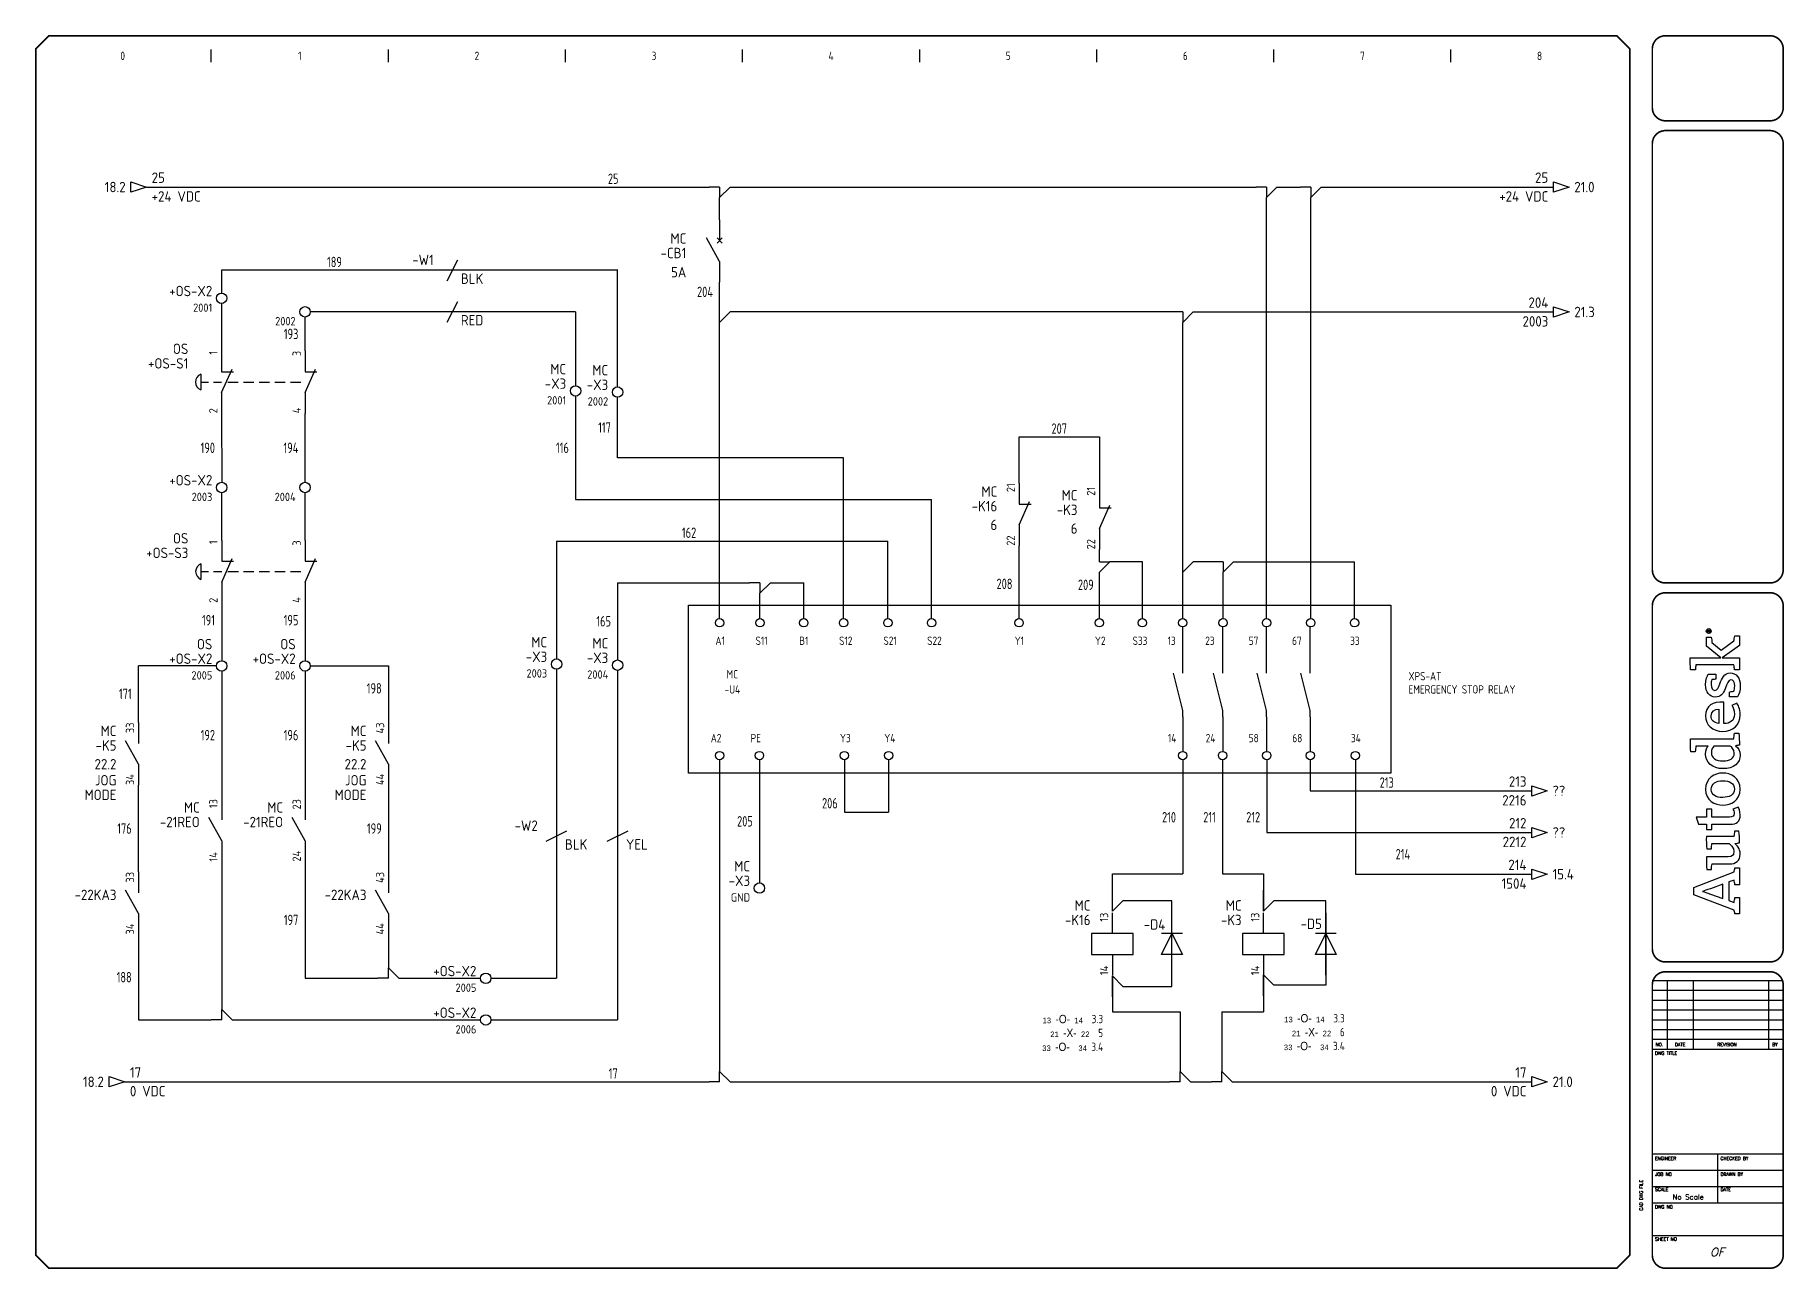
# Model space of a CAD drawing. Header units: millimetres. Extents: x 0 to 840, y 0 to 593.
import ezdxf
from ezdxf.enums import TextEntityAlignment as Align

# ---------------------------------------------------------------- set-up
doc = ezdxf.new("R2010")
doc.units = ezdxf.units.MM
doc.header["$LTSCALE"] = 10
doc.header["$MEASUREMENT"] = 0
doc.linetypes.add('DASHED', pattern=[0.75, 0.5, -0.25])
for name, color, linetype in [('BLU_1.0mm^2', 5, 'Continuous'), ('DESC', 150, 'Continuous'), ('DESCCHILD', 7, 'Continuous'), ('GRN_1.0mm^2', 3, 'Continuous'), ('GRN_2.5mm^2', 3, 'Continuous'), ('GRY_1.5mm^2', 9, 'Continuous'), ('LAYER_1', 160, 'Continuous'), ('LINK', 9, 'DASHED'), ('LOC', 8, 'Continuous'), ('MISC', 7, 'Continuous'), ('RED_1.0mm^2', 1, 'Continuous'), ('SYMS', 7, 'Continuous'), ('TAGS', 150, 'Continuous'), ('TERMS', 123, 'Continuous'), ('TITLE', 7, 'Continuous'), ('WIRENO', 72, 'Continuous'), ('WIREREF', 52, 'Continuous'), ('WIREREF_DEST', 52, 'Continuous'), ('XREF', 7, 'Continuous'), ('XREFCHILD', 134, 'Continuous'), ('YEL_1.0mm^2', 2, 'Continuous')]:
    doc.layers.add(name, color=color, linetype=linetype)
doc.styles.add('ITALIC', font='ITALIC')
doc.styles.add('SIMPLEX', font='simplex')
doc.styles.add('WD_IEC', font='isocp2.shx', dxfattribs={"width": 0.9, "height": 4})

msp = doc.modelspace()

# ---------------------------------------------------------------- texts
at = {"layer": 'MISC', "char_height": 4, "attachment_point": 3, "style": 'WD_IEC'}
for s, insert in [('{\\Fmonotxt|c0;\\H0.67x;13 \\Facaderef|c0;\\H1.493x;-O-} {\\Fmonotxt|c0;\\H0.67x;14 } 3.3\\P{\\Fmonotxt|c0;\\H0.67x;21 \\Facaderef|c0;\\H1.493x;-X-} {\\Fmonotxt|c0;\\H0.67x;22 } 5\\P{\\Fmonotxt|c0;\\H0.67x;33 \\Facaderef|c0;\\H1.493x;-O-} {\\Fmonotxt|c0;\\H0.67x; 34} 3.4', (513.03, 122.45)), ('{\\Fmonotxt|c0;\\H0.67x;13 \\Facaderef|c0;\\H1.493x;-O-} {\\Fmonotxt|c0;\\H0.67x;14 } 3.3\\P{\\Fmonotxt|c0;\\H0.67x;21 \\Facaderef|c0;\\H1.493x;-X-} {\\Fmonotxt|c0;\\H0.67x;22 } 6\\P{\\Fmonotxt|c0;\\H0.67x;33 \\Facaderef|c0;\\H1.493x;-O-} {\\Fmonotxt|c0;\\H0.67x; 34} 3.4', (629.02, 122.85))]:
    msp.add_mtext(s, dxfattribs=dict(at, insert=insert))

# ---------------------------------------------------------------- blocks, each defined once
blk = doc.blocks.new('VDV1_25')
for p, q in [((237.14, 48.12), (237.14, 51.12)), ((256.39, 48.12), (256.39, 51.12)), ((277.39, 48.12), (277.39, 51.12)), ((298.39, 48.12), (298.39, 51.12)), ((237.14, 30.12), (232.64, 48.12)), ((256.39, 30.12), (251.89, 48.12)), ((277.39, 30.12), (272.89, 48.12)), ((298.39, 30.12), (293.89, 48.12)), ((237.14, 27.12), (237.14, 30.12)), ((256.39, 27.12), (256.39, 30.12)), ((277.39, 27.12), (277.39, 30.12)), ((298.39, 27.12), (298.39, 30.12))]:
    blk.add_line(p, q)
for centre in [(14.88, 72.25), (34.25, 72.25), (55.25, 72.25), (74.38, 72.25), (95.62, 72.25), (116.62, 72.25), (158.62, 72.25), (197.12, 72.25), (217.78, 72.26), (237.14, 72.25), (256.5, 72.25), (277.38, 72.25), (298.62, 72.25), (319.62, 72.25), (14.88, 8.5), (34, 8.5), (74.75, 8.5), (96, 8.5), (237.12, 8.5), (256.25, 8.5), (277.5, 8.5), (298.38, 8.5), (320, 8.5)]:
    blk.add_circle(centre, 2)
at = {"layer": 'SYMS'}
for p, q in [((0, 80.75), (337, 80.75)), ((0, 0), (0, 80.75)), ((337, 80.75), (337, 0)), ((237.14, 51.12), (237.14, 70.25)), ((256.39, 51.12), (256.39, 70.25)), ((277.39, 51.12), (277.39, 70.25)), ((298.39, 51.12), (298.39, 70.25)), ((237.14, 27.12), (237.12, 10.5)), ((256.39, 27.12), (256.38, 10.5)), ((277.39, 27.12), (277.38, 10.5)), ((298.39, 27.12), (298.38, 10.5)), ((337, 0), (0, 0))]:
    blk.add_line(p, q, dxfattribs=at)
at = {"style": 'WD_IEC', "flags": 1}
for tag, p, height in [('X4TERM01', (12.88, 72.25), 0.256), ('X2TERM01', (14.88, 74.25), 0.256), ('X2TERM02', (34.25, 74.25), 0.256), ('X2TERM03', (55.25, 74.25), 0.256), ('X2TERM04', (74.38, 74.25), 0.256), ('X2TERM05', (95.62, 74.25), 0.256), ('X2TERM06', (116.62, 74.25), 0.256), ('X2TERM07', (158.62, 74.25), 0.256), ('X2TERM08', (197.12, 74.25), 0.256), ('X2TERM09', (217.78, 74.26), 0.256), ('X2TERM10', (237.14, 74.25), 0.256), ('X2TERM11', (256.5, 74.25), 0.256), ('X2TERM12', (277.38, 74.25), 0.256), ('X2TERM13', (298.62, 74.25), 0.256), ('X2TERM14', (319.62, 74.25), 0.256), ('X1TERM14', (321.62, 72.25), 0.256), ('X4TERM15', (12.88, 8.5), 0.256), ('X1TERM23', (322, 8.5), 0.256), ('FAMILY', (0, 0), 0.02), ('CAT', (0, 0), 0.02), ('MFG', (0, 0), 0.02), ('ASSYCODE', (0, 0), 0.02), ('X8TERM15', (14.88, 6.5), 0.256), ('X8TERM16', (34, 6.5), 0.256), ('X8TERM17', (74.75, 6.5), 0.256), ('X8TERM18', (96, 6.5), 0.256), ('X8TERM19', (237.12, 6.5), 0.256), ('X8TERM20', (256.25, 6.5), 0.256), ('X8TERM21', (277.5, 6.5), 0.256), ('X8TERM22', (298.38, 6.5), 0.256), ('X8TERM23', (320, 6.5), 0.256)]:
    blk.add_attdef(tag, p, '', height=height, dxfattribs=at)
at = {"style": 'WD_IEC'}
blk.add_attdef('TAG1', text='', height=4, dxfattribs=at).set_placement((21, 38.25), align=Align.CENTER)
for tag, p in [('DESC1', (345.5, 44.62)), ('DESC2', (345.5, 38.25)), ('INST', (347.85, 24.39)), ('LOC', (347.97, 17.09))]:
    blk.add_attdef(tag, p, '', height=4, dxfattribs=at)
at = {"layer": 'SYMS', "style": 'WD_IEC'}
for tag, p in [('TERM01', (12.88, 61.62)), ('TERM02', (32.12, 61.62)), ('TERM03', (53.12, 61.62)), ('TERM04', (72.25, 61.62)), ('TERM05', (93.5, 61.62)), ('TERM06', (114.5, 61.62)), ('TERM07', (156.5, 61.62)), ('TERM08', (195, 61.62)), ('TERM09', (213.07, 61.62)), ('TERM10', (229.88, 61.62)), ('TERM11', (247.95, 61.62)), ('TERM12', (268.83, 61.62)), ('TERM13', (289.63, 61.62)), ('TERM14', (317.5, 61.62)), ('TERM15', (10.62, 14.88)), ('TERM16', (29.75, 14.88)), ('TERM17', (72.62, 14.88)), ('TERM18', (93.88, 14.88)), ('TERM19', (230.02, 14.88)), ('TERM20', (248.18, 14.88)), ('TERM21', (268.83, 14.88)), ('TERM22', (289.75, 14.88)), ('TERM23', (317.88, 14.88))]:
    blk.add_attdef(tag, p, '', height=4, dxfattribs=at)
blk = doc.blocks.new('AI9-BLK2')
at = {"layer": 'LAYER_1', "color": 7}
blk.add_circle((0, 0), 2.03, dxfattribs=at)
blk.add_open_spline([(1.7, 0), (1.7, -1), (1, -1.8), (0, -1.8), (-1, -1.8), (-1.7, -1), (-1.7, 0), (-1.7, 1), (-1, 1.8), (0, 1.8), (1, 1.8), (1.7, 1), (1.7, 0)], degree=3, knots=[0, 0, 0, 0, 1, 1, 1, 2, 2, 2, 3, 3, 3, 4, 4, 4, 4], dxfattribs=at)
blk = doc.blocks.new('AI9-BLK1')
at = {"layer": 'LAYER_1', "color": 7}
for points, knots in [([(0.7, -1.1), (0.7, -1.1), (0.2, -0.4), (0.2, -0.4), (0.1, -0.2), (0, -0.2), (-0.1, -0.1), (0.3, 0), (0.5, 0.2), (0.5, 0.5), (0.5, 0.8), (0.3, 1.1), (-0.2, 1.1), (-0.2, 1.1), (-0.8, 1.1), (-0.8, 1.1), (-0.8, 1.1), (-0.8, -1.1), (-0.8, -1.1), (-0.8, -1.1), (-0.5, -1.1), (-0.5, -1.1), (-0.5, -1.1), (-0.5, -0.1), (-0.5, -0.1), (-0.4, -0.1), (-0.3, -0.2), (-0.2, -0.3), (-0.2, -0.3), (0.3, -1.1), (0.3, -1.1), (0.3, -1.1), (0.7, -1.1), (0.7, -1.1)], [0, 0, 0, 0, 1, 1, 1, 2, 2, 2, 3, 3, 3, 4, 4, 4, 5, 5, 5, 6, 6, 6, 7, 7, 7, 8, 8, 8, 9, 9, 9, 10, 10, 10, 11, 11, 11, 11]), ([(0.2, 0.5), (0.2, 0.2), (-0.1, 0.1), (-0.3, 0.1), (-0.3, 0.1), (-0.5, 0.1), (-0.5, 0.1), (-0.5, 0.1), (-0.5, 0.8), (-0.5, 0.8), (-0.5, 0.8), (-0.2, 0.8), (-0.2, 0.8), (0.1, 0.8), (0.2, 0.7), (0.2, 0.5)], [0, 0, 0, 0, 1, 1, 1, 2, 2, 2, 3, 3, 3, 4, 4, 4, 5, 5, 5, 5])]:
    blk.add_open_spline(points, degree=3, knots=knots, dxfattribs=at)
blk = doc.blocks.new('LOGO')
for points, knots in [([(35.2, 4.3), (35.2, 4.3), (22.1, 38.1), (22.1, 38.1), (22.1, 38.1), (16.1, 38.1), (16.1, 38.1), (16.1, 38.1), (3.2, 4.3), (3.2, 4.3), (2.2, 4.2), (0.9, 4), (0, 3.7), (0, 3.7), (0, 0), (0, 0), (0, 0), (13.7, 0), (13.7, 0), (13.7, 0), (13.7, 3.7), (13.7, 3.7), (12.4, 4), (10.9, 4.3), (9.5, 4.4), (9.5, 4.4), (11.1, 8.8), (11.1, 8.8), (11.1, 8.8), (26.8, 8.8), (26.8, 8.8), (26.8, 8.8), (28.4, 4.3), (28.4, 4.3), (27, 4.2), (25.8, 4), (24.5, 3.7), (24.5, 3.7), (24.5, 0), (24.5, 0), (24.5, 0), (38.7, 0), (38.7, 0), (38.7, 0), (38.7, 3.7), (38.7, 3.7), (37.9, 3.9), (36, 4.3), (35.2, 4.3)], [0, 0, 0, 0, 1, 1, 1, 2, 2, 2, 3, 3, 3, 4, 4, 4, 5, 5, 5, 6, 6, 6, 7, 7, 7, 8, 8, 8, 9, 9, 9, 10, 10, 10, 11, 11, 11, 12, 12, 12, 13, 13, 13, 14, 14, 14, 15, 15, 15, 16, 16, 16, 16]), ([(12.8, 13.8), (12.8, 13.8), (16.6, 24.3), (16.6, 24.3), (17.8, 27.5), (18.2, 28.8), (18.8, 30.9), (18.8, 30.9), (18.9, 30.9), (18.9, 30.9), (19.6, 28.9), (20, 27.5), (21.1, 24.3), (21.1, 24.3), (24.9, 13.8), (24.9, 13.8), (24.9, 13.8), (12.8, 13.8), (12.8, 13.8)], [0, 0, 0, 0, 1, 1, 1, 2, 2, 2, 3, 3, 3, 4, 4, 4, 5, 5, 5, 6, 6, 6, 6]), ([(70.8, 23.1), (70.8, 23.1), (70.8, 27.7), (70.8, 27.7), (70.8, 27.7), (75.3, 27.7), (75.3, 27.7), (75.3, 27.7), (75.3, 34.3), (75.3, 34.3), (75.3, 34.3), (81.3, 36.2), (81.3, 36.2), (81.3, 36.2), (81.3, 27.7), (81.3, 27.7), (81.3, 27.7), (88, 27.7), (88, 27.7), (88, 27.7), (88, 23.1), (88, 23.1), (88, 23.1), (81.3, 23.1), (81.3, 23.1), (81.3, 23.1), (81.3, 8.4), (81.3, 8.4), (81.3, 5.6), (82.1, 4.3), (84.3, 4.3), (86, 4.3), (87.5, 5.1), (88, 5.5), (88, 5.5), (89.7, 0.9), (89.7, 0.9), (88.7, 0.3), (86.5, -0.7), (83.2, -0.7), (77.6, -0.7), (75.3, 2.4), (75.3, 7.4), (75.3, 7.4), (75.3, 23.1), (75.3, 23.1), (75.3, 23.1), (70.8, 23.1), (70.8, 23.1)], [0, 0, 0, 0, 1, 1, 1, 2, 2, 2, 3, 3, 3, 4, 4, 4, 5, 5, 5, 6, 6, 6, 7, 7, 7, 8, 8, 8, 9, 9, 9, 10, 10, 10, 11, 11, 11, 12, 12, 12, 13, 13, 13, 14, 14, 14, 15, 15, 15, 16, 16, 16, 16]), ([(147.1, 4.7), (147.1, 5.4), (147, 6.1), (147, 6.9), (147, 6.9), (147, 41.1), (147, 41.1), (143.4, 41.2), (139.3, 41), (136.1, 40.7), (136.1, 40.7), (136.1, 37), (136.1, 37), (137.7, 36.8), (139.6, 36.6), (141, 36.4), (141, 36.4), (141, 36.4), (141, 36.4), (141, 36.4), (141, 26.2), (141, 26.2), (140, 27.1), (138, 28.4), (134.3, 28.4), (127.3, 28.4), (122, 22.6), (122, 13.8), (122, 4.5), (126.6, -0.7), (133.4, -0.7), (137.1, -0.7), (139.6, 1.1), (141.3, 3.1), (141.3, 2.1), (141.6, 0.6), (141.8, 0), (145.2, -0.2), (148.7, 0.1), (151.7, 0.4), (151.7, 0.4), (151.7, 4.1), (151.7, 4.1), (150.2, 4.2), (148.4, 4.5), (147.1, 4.7)], [0, 0, 0, 0, 1, 1, 1, 2, 2, 2, 3, 3, 3, 4, 4, 4, 5, 5, 5, 6, 6, 6, 7, 7, 7, 8, 8, 8, 9, 9, 9, 10, 10, 10, 11, 11, 11, 12, 12, 12, 13, 13, 13, 14, 14, 14, 15, 15, 15, 15]), ([(229.4, 4.6), (229.4, 4.6), (221.5, 15.2), (221.5, 15.2), (221.5, 15.2), (228, 23), (228, 23), (229.4, 23.1), (231.3, 23.3), (232.4, 23.6), (232.4, 23.6), (232.4, 27.7), (232.4, 27.7), (232.4, 27.7), (225, 27.7), (225, 27.7), (225, 27.7), (215.2, 15.6), (215.2, 15.6), (215.2, 15.6), (215.2, 41.2), (215.2, 41.2), (211.8, 41.3), (208.2, 41.2), (205.1, 40.9), (205.1, 40.9), (205.1, 36.9), (205.1, 36.9), (206.5, 36.8), (208, 36.6), (209.1, 36.5), (209.1, 36.5), (209.1, 4.5), (209.1, 4.5), (207.8, 4.4), (206.3, 4.2), (205.1, 4), (205.1, 4), (205.1, 0), (205.1, 0), (205.1, 0), (215.2, 0), (215.2, 0), (215.2, 0), (215.2, 14.5), (215.2, 14.5), (215.2, 14.5), (225.6, 0), (225.6, 0), (225.6, 0), (233.7, 0), (233.7, 0), (233.7, 0), (233.7, 3.8), (233.7, 3.8), (232.2, 4.2), (230.6, 4.4), (229.4, 4.6)], [0, 0, 0, 0, 1, 1, 1, 2, 2, 2, 3, 3, 3, 4, 4, 4, 5, 5, 5, 6, 6, 6, 7, 7, 7, 8, 8, 8, 9, 9, 9, 10, 10, 10, 11, 11, 11, 12, 12, 12, 13, 13, 13, 14, 14, 14, 15, 15, 15, 16, 16, 16, 17, 17, 17, 18, 18, 18, 19, 19, 19, 19]), ([(59.7, -0.1), (59.5, 0.6), (59.2, 2.6), (59.1, 3.8), (57.8, 2), (54.9, -0.7), (50.2, -0.7), (44.2, -0.7), (42, 3.1), (42, 8.1), (42, 8.1), (42, 22.9), (42, 22.9), (40.6, 23.2), (38.8, 23.4), (37.3, 23.5), (37.3, 23.5), (37.3, 27.3), (37.3, 27.3), (40.3, 27.6), (44.4, 27.8), (48, 27.6), (48, 27.6), (48, 9.3), (48, 9.3), (48, 6.2), (49.1, 4.5), (52.3, 4.5), (55.8, 4.5), (58.4, 7.9), (59, 8.6), (59, 8.6), (59, 23), (59, 23), (57.8, 23.2), (56, 23.4), (54.6, 23.5), (54.6, 23.5), (54.6, 27.3), (54.6, 27.3), (57.6, 27.7), (61.5, 27.8), (65, 27.7), (65, 27.7), (65, 4.6), (65, 4.6), (66.3, 4.4), (68.1, 4.2), (69.6, 4.1), (69.6, 4.1), (69.6, 0.3), (69.6, 0.3), (66.7, 0), (63, -0.2), (59.7, -0.1)], [0, 0, 0, 0, 1, 1, 1, 2, 2, 2, 3, 3, 3, 4, 4, 4, 5, 5, 5, 6, 6, 6, 7, 7, 7, 8, 8, 8, 9, 9, 9, 10, 10, 10, 11, 11, 11, 12, 12, 12, 13, 13, 13, 14, 14, 14, 15, 15, 15, 16, 16, 16, 17, 17, 17, 18, 18, 18, 18]), ([(104.8, -0.7), (95.2, -0.7), (91.4, 7), (91.4, 13.8), (91.4, 20.6), (95.1, 28.4), (104.6, 28.4), (114.1, 28.4), (118.3, 20.8), (118.3, 14), (118.3, 7.2), (114.2, -0.7), (104.8, -0.7)], [0, 0, 0, 0, 1, 1, 1, 2, 2, 2, 3, 3, 3, 4, 4, 4, 4]), ([(104.5, 23.6), (99.6, 23.6), (97.8, 19.5), (97.8, 14), (97.8, 8.5), (99.9, 4.1), (104.8, 4.1), (109.8, 4.1), (111.8, 8.2), (111.8, 13.8), (111.8, 19.3), (109.5, 23.6), (104.5, 23.6)], [0, 0, 0, 0, 1, 1, 1, 2, 2, 2, 3, 3, 3, 4, 4, 4, 4]), ([(141, 7.6), (140.3, 6.7), (138.2, 4.3), (135, 4.3), (130.5, 4.3), (128.5, 8.1), (128.5, 13.8), (128.5, 19.6), (130.9, 23.5), (135.4, 23.5), (138.3, 23.5), (139.9, 22.3), (141, 21.3), (141, 21.3), (141, 7.6), (141, 7.6)], [0, 0, 0, 0, 1, 1, 1, 2, 2, 2, 3, 3, 3, 4, 4, 4, 5, 5, 5, 5]), ([(167.6, 4.1), (171.4, 4.1), (173.8, 5.5), (175, 6.2), (175, 6.2), (177.1, 2.1), (177.1, 2.1), (175.5, 1.1), (172.6, -0.7), (167.2, -0.7), (158.2, -0.7), (153.3, 5.5), (153.3, 14), (153.3, 22.5), (158.9, 28.4), (166.4, 28.4), (174.6, 28.4), (178.7, 22.5), (177.9, 12.9), (177.9, 12.9), (159.8, 12.9), (159.8, 12.9), (160, 7.9), (162.3, 4.1), (167.6, 4.1)], [0, 0, 0, 0, 1, 1, 1, 2, 2, 2, 3, 3, 3, 4, 4, 4, 5, 5, 5, 6, 6, 6, 7, 7, 7, 8, 8, 8, 8]), ([(172, 17.3), (171.9, 20.8), (170.4, 23.7), (166.3, 23.7), (162.6, 23.7), (160.6, 21.2), (159.9, 17.3), (159.9, 17.3), (172, 17.3), (172, 17.3)], [0, 0, 0, 0, 1, 1, 1, 2, 2, 2, 3, 3, 3, 3]), ([(193.3, 16.4), (190.2, 17.6), (187.8, 18.3), (187.8, 20.5), (187.8, 22.6), (189.9, 23.7), (192.6, 23.7), (194.1, 23.7), (195.6, 23.5), (196.8, 23.1), (196.9, 21.9), (197.1, 20.1), (197.3, 19.6), (197.3, 19.6), (201.3, 19.6), (201.3, 19.6), (201.3, 19.6), (201.3, 26.1), (201.3, 26.1), (200.2, 26.8), (197.1, 28.4), (192.4, 28.4), (186.5, 28.4), (182.2, 25), (182.2, 20.1), (182.2, 15.7), (184.9, 13.4), (189.1, 11.9), (193.4, 10.4), (196.7, 9.3), (196.7, 7.2), (196.7, 5.1), (195, 3.9), (191.4, 3.9), (189.9, 3.9), (188.1, 4.1), (187, 4.6), (186.9, 5.9), (186.6, 7.8), (186.3, 8.4), (186.3, 8.4), (182.3, 8.4), (182.3, 8.4), (182.3, 8.4), (182.3, 1.6), (182.3, 1.6), (182.3, 1.6), (182.3, 1.6), (182.3, 1.6), (184.1, 0.5), (187.5, -0.8), (191.8, -0.8), (198.3, -0.8), (202.4, 2.6), (202.4, 7.8), (202.4, 12.5), (197.8, 14.6), (193.3, 16.4)], [0, 0, 0, 0, 1, 1, 1, 2, 2, 2, 3, 3, 3, 4, 4, 4, 5, 5, 5, 6, 6, 6, 7, 7, 7, 8, 8, 8, 9, 9, 9, 10, 10, 10, 11, 11, 11, 12, 12, 12, 13, 13, 13, 14, 14, 14, 15, 15, 15, 16, 16, 16, 17, 17, 17, 18, 18, 18, 19, 19, 19, 19])]:
    blk.add_open_spline(points, degree=3, knots=knots)
for name, p in [('AI9-BLK2', (237.6, 25.7)), ('AI9-BLK1', (237.8, 25.7))]:
    blk.add_blockref(name, p)
blk = doc.blocks.new('acade_title')
at = {"layer": 'SYMS'}
for p, q in [((85, 580), (85, 586)), ((170, 580), (170, 586)), ((255, 580), (255, 586)), ((340, 580), (340, 586)), ((425, 580), (425, 586)), ((510, 580), (510, 586)), ((595, 580), (595, 586)), ((680, 580), (680, 586))]:
    blk.add_line(p, q, dxfattribs=at)
at = {"layer": 'TITLE'}
for p, q in [((765.79, 586.36), (765.79, 551.29)), ((776.63, 138.97), (839.44, 138.97)), ((783.7, 138.97), (783.7, 106)), ((796.26, 138.97), (796.26, 106)), ((832.38, 138.97), (832.38, 106)), ((776.63, 134.26), (839.44, 134.26)), ((776.63, 129.55), (839.44, 129.55)), ((776.63, 124.84), (839.44, 124.84)), ((776.63, 120.13), (839.44, 120.13)), ((776.63, 115.42), (839.44, 115.42)), ((776.63, 110.71), (839.44, 110.71)), ((776.63, 106), (839.44, 106)), ((765.79, 7.07), (765.79, 55.62)), ((776.63, 55.75), (839.44, 55.75)), ((808.04, 32.19), (808.04, 55.75)), ((776.63, 47.89), (839.44, 47.89)), ((776.63, 40.04), (839.44, 40.04)), ((776.63, 32.19), (839.44, 32.19)), ((776.63, 16.49), (839.44, 16.49))]:
    blk.add_line(p, q, dxfattribs=at)
at = {"layer": 'TITLE', "const_width": 0.784}
blk.add_lwpolyline([(765.79, 7.07), (765.79, 586.36), (759.5, 592.64), (7.07, 592.64), (0.79, 586.36), (0.79, 7.07), (7.07, 0.79), (759.5, 0.79)], close=True, dxfattribs=at)
for points in [[(782.91, 592.64, 0.414214), (776.63, 586.36, 0.414214)], [(839.44, 586.36, 0.414214), (833.16, 592.64, 0.414214)], [(776.63, 558.09, 0.414214), (782.91, 551.81, 0.414214)], [(833.16, 551.81, 0.414214), (839.44, 558.09, 0.414214)], [(782.91, 547.1, 0.414214), (776.63, 540.82, 0.414214)], [(839.44, 540.82, 0.414214), (833.16, 547.1, 0.414214)], [(776.63, 336.15, 0.414214), (782.91, 329.87, 0.414214)], [(833.16, 329.87, 0.414214), (839.44, 336.15, 0.414214)], [(782.91, 325.16, 0.414214), (776.63, 318.88, 0.414214)], [(839.44, 318.88, 0.414214), (833.16, 325.16, 0.414214)], [(776.63, 154.15, 0.414214), (782.91, 147.87, 0.414214)], [(833.16, 147.87, 0.414214), (839.44, 154.15, 0.414214)], [(782.91, 143.16, 0.414214), (776.63, 136.88, 0.414214)], [(839.44, 136.88, 0.414214), (833.16, 143.16, 0.414214)], [(776.63, 7.07, 0.414214), (782.91, 0.79, 0.414214)], [(833.16, 0.79, 0.414214), (839.44, 7.07, 0.414214)]]:
    blk.add_lwpolyline(points, format="xyb", dxfattribs=at)
for points in [[(833.16, 592.64), (782.91, 592.64)], [(776.63, 586.36), (776.63, 558.09)], [(839.44, 586.36), (839.44, 558.09)], [(833.16, 551.81), (782.91, 551.81)], [(833.16, 547.1), (782.91, 547.1)], [(776.63, 540.82), (776.63, 336.15)], [(839.44, 540.82), (839.44, 336.15)], [(782.91, 329.87), (833.16, 329.87)], [(782.91, 325.16), (833.16, 325.16)], [(782.91, 147.87), (833.16, 147.87)], [(782.91, 143.16), (833.16, 143.16)], [(776.63, 136.88), (776.63, 7.07)], [(839.44, 136.88), (839.44, 7.07)], [(782.91, 0.79), (833.16, 0.79)]]:
    blk.add_lwpolyline(points, dxfattribs=at)
at = {"layer": 'TITLE', "color": 7, "const_width": 0.784}
for points in [[(776.63, 318.88), (776.63, 154.15)], [(839.44, 318.88), (839.44, 154.15)]]:
    blk.add_lwpolyline(points, dxfattribs=at)
at = {"xscale": 0.571500000000015, "yscale": 0.571500000000015, "zscale": 0.571500000000015, "rotation": 90}
blk.add_blockref('LOGO', (818.39, 170.97), dxfattribs=at)
at = {"layer": 'SYMS', "style": 'WD_IEC', "width": 0.9}
for s, p in [('0', (42.5, 581)), ('1', (127.5, 581)), ('2', (212.5, 581)), ('3', (297.5, 581)), ('4', (382.5, 581)), ('5', (467.5, 581)), ('6', (552.5, 581)), ('7', (637.5, 581)), ('8', (722.5, 581))]:
    blk.add_text(s, height=4, dxfattribs=at).set_placement(p, align=Align.CENTER)
at = {"layer": 'TITLE', "color": 1, "style": 'SIMPLEX'}
for s, p in [('DWG TITLE', (777.94, 103.25)), ('ENGINEER', (777.94, 52.74)), ('CHECKED BY', (809.35, 52.74)), ('JOB NO', (777.94, 45.15)), ('DRAWN BY', (809.35, 45.15)), ('SCALE', (777.94, 37.82)), ('DATE', (809.35, 37.82)), ('DWG NO', (777.94, 29.44)), ('SHEET NO', (777.94, 14))]:
    blk.add_text(s, height=1.57, dxfattribs=at).set_placement(p)
at = {"layer": 'TITLE', "color": 1}
for s, height, style, p in [('NO.', 1.57, 'SIMPLEX', (780.03, 108.22)), ('DATE', 1.57, 'SIMPLEX', (789.98, 108.22)), ('REVISION', 1.57, 'SIMPLEX', (812.49, 108.22)), ('BY', 1.57, 'SIMPLEX', (835.52, 108.22)), ('OF', 4, 'ITALIC', (807.77, 8.51))]:
    blk.add_text(s, height=height, dxfattribs=dict(at, style=style)).set_placement(p, align=Align.MIDDLE)
at = {"layer": 'TITLE', "color": 1, "style": 'SIMPLEX'}
blk.add_text('CAD DWG FILE', height=1.5703, rotation=90, dxfattribs=at).set_placement((772.05, 28.4))
at = {"layer": 'TITLE', "color": 1, "style": 'ITALIC'}
for tag, height, p in [('TITLE#1', 3, (806.47, 85.58)), ('TITLE#2', 3, (806.47, 80.5)), ('TITLE#3', 3, (806.47, 75.41)), ('TITLE#4', 3, (806.47, 70.33)), ('DWG#', 4, (806.47, 20.76))]:
    blk.add_attdef(tag, text='', height=height, dxfattribs=at).set_placement(p, align=Align.CENTER)
at = {"layer": 'TITLE', "color": 1, "style": 'SIMPLEX'}
blk.add_attdef('CAD#', (772.63, 49.19), '', height=2.5, rotation=90, dxfattribs=at)
at = {"layer": 'TITLE', "color": 1}
for tag, p, height, style in [('ENGINEER', (783.37, 49.19), 2.5, 'ITALIC'), ('CHKDBY', (813.2, 49.2), 2.5, 'ITALIC'), ('JOB#', (789.06, 41.3), 2.5, 'SIMPLEX'), ('DRAWNBY', (814.95, 41.3), 2.5, 'ITALIC'), ('SCALE', (786.29, 33.76), 2.5, 'SIMPLEX'), ('DATE', (812.8, 33.76), 2.5, 'SIMPLEX'), ('SHTS', (815.9, 6.29), 4, 'ITALIC')]:
    blk.add_attdef(tag, p, '', height=height, dxfattribs=dict(at, style=style))
at = {"layer": 'TITLE', "color": 1, "style": 'ITALIC'}
blk.add_attdef('SH#', text='', height=4, dxfattribs=at).set_placement((799.54, 6.29), align=Align.RIGHT)
at = {"layer": 'TITLE', "color": 7, "flags": 9}
blk.add_attdef('WD_TB', (782.91, 0.79), '', height=3.14, dxfattribs=at)
blk = doc.blocks.new('VPB22')
for p, q in [((0, 7.5), (0, 2.5)), ((0, -2.5), (2.5, 3.12)), ((0, 2.5), (2.87, 2.5)), ((0, -2.5), (0, -7.5))]:
    blk.add_line(p, q)
at = {"style": 'WD_IEC'}
for tag, p in [('INST', (-5.25, 6.75)), ('LOC', (-5.25, 3.75)), ('TAG2', (-5.25, 0.75)), ('XREF', (-5.25, -3.75)), ('DESC2', (-5.25, -9.75)), ('DESC1', (-5.25, -6.75)), ('DESC3', (-5.25, -12.75))]:
    blk.add_attdef(tag, text='', height=2.5, dxfattribs=at).set_placement(p, align=Align.RIGHT)
blk.add_attdef('TERM01', text='', height=2, rotation=90, dxfattribs=at).set_placement((-1, 7.5), align=Align.RIGHT)
at = {"style": 'WD_IEC', "flags": 1}
for tag, p, height in [('X2TERM01', (0, 7.5), 0.32), ('X4LINK', (-0.5, 0), 0.32), ('X1LINK', (2.11, 0), 0.32), ('CONTACT', (4, -3.5), 1), ('FAMILY', (4, -5), 1), ('COMMON', (5.25, -4.75), 1), ('X8TERM02', (0, -7.5), 0.32)]:
    blk.add_attdef(tag, p, '', height=height, dxfattribs=at)
at = {"style": 'WD_IEC'}
blk.add_attdef('TERM02', (-1, -7.5), '', height=2, rotation=90, dxfattribs=at)
blk = doc.blocks.new('VDI1')
for p, q in [((0, 7.5), (0, -7.5)), ((0, -2.5), (-2.5, 2.5)), ((-2.5, 2.5), (2.5, 2.5)), ((2.5, 2.5), (0, -2.5)), ((-2.5, -2.5), (2.5, -2.5))]:
    blk.add_line(p, q)
at = {"style": 'WD_IEC'}
for tag, p in [('INST', (-5.5, 10.25)), ('LOC', (-5.5, 6.75)), ('TAG1', (-5.5, 3.25)), ('DESC1', (-5.5, -6.35)), ('DESC2', (-5.5, -9.85)), ('DESC3', (-5.5, -13.35))]:
    blk.add_attdef(tag, text='', height=2.5, dxfattribs=at).set_placement(p, align=Align.RIGHT)
blk.add_attdef('TERM01', text='', height=2, rotation=90, dxfattribs=at).set_placement((-1, 7.5), align=Align.RIGHT)
at = {"style": 'WD_IEC', "flags": 1}
for tag, p, height in [('X2TERM01', (0, 7.5), 0.32), ('ASSYCODE', (1, -4), 1), ('X8TERM02', (0, -7.5), 0.32), ('WDBLKNAM', (1, -8.5), 1), ('FAMILY', (1, -5.5), 1), ('CATDESC', (1, -7), 1)]:
    blk.add_attdef(tag, p, '', height=height, dxfattribs=at)
at = {"style": 'WD_IEC', "flags": 9}
for tag, p in [('MFG', (-5.5, -0.25)), ('CAT', (-5.5, -2.75))]:
    blk.add_attdef(tag, text='', height=1.5, dxfattribs=at).set_placement(p, align=Align.RIGHT)
at = {"style": 'WD_IEC'}
blk.add_attdef('TERM02', (-1, -7.5), '', height=2, rotation=90, dxfattribs=at)
blk = doc.blocks.new('HA1S1')
blk.add_lwpolyline([(0, 1.25), (3.75, 0), (0, -1.25)], close=True)
at = {"style": 'WD_IEC'}
for tag, height, flags, p in [('WIRENO', 2.5, 8, (-1.25, 1)), ('SIGCODE', 1, 1, (5, 1.8))]:
    blk.add_attdef(tag, text='', height=height, dxfattribs=dict(at, flags=flags)).set_placement(p, align=Align.RIGHT)
at = {"style": 'WD_IEC', "flags": 1}
blk.add_attdef('X4TERM01', (0, 0), '', height=0.32, dxfattribs=at)
at = {"style": 'WD_IEC'}
blk.add_attdef('XREF', text='', height=2.5, dxfattribs=at).set_placement((5, 0), align=Align.MIDDLE_LEFT)
blk.add_attdef('DESC1', text='', height=2.5, dxfattribs=at).set_placement((-1.25, -1), align=Align.TOP_RIGHT)
blk = doc.blocks.new('HW02')
for p, q in [((-1.25, -2.5), (1.25, 2.5)), ((1.25, 0), (-1.25, 0))]:
    blk.add_line(p, q)
at = {"style": 'WD_IEC', "flags": 1}
for tag, p in [('INST', (-4.5, 8.25)), ('LOC', (-4.5, 4.75)), ('XREF', (-4.5, -3.75)), ('DESC1', (-4.5, -7.75)), ('DESC3', (-4.5, -14.75)), ('DESC2', (-4.5, -11.25))]:
    blk.add_attdef(tag, text='', height=2.5, dxfattribs=at).set_placement(p, align=Align.RIGHT)
at = {"style": 'WD_IEC'}
blk.add_attdef('TAG2', text='', height=2.5, dxfattribs=at).set_placement((-4.5, 1.25), align=Align.RIGHT)
at = {"style": 'WD_IEC', "flags": 1}
for tag, p, height in [('X4TERM01', (-1.25, 0), 0.36), ('X2LINK', (0, 1), 0.32), ('X1TERM01', (1.25, 0), 0.36), ('X8LINK', (0, -1), 0.32), ('FAMILY', (3.06, -11.76), 1)]:
    blk.add_attdef(tag, p, '', height=height, dxfattribs=at)
at = {"style": 'WD_IEC'}
blk.add_attdef('RATING1', text='', height=2.5, dxfattribs=at).set_placement((2, -2), align=Align.MIDDLE_LEFT)
blk = doc.blocks.new('VCB1')
for p, q in [((0, 7.5), (0, 2.5)), ((0, -2.5), (-3.12, 3.12)), ((0.62, 1.88), (-0.62, 3.12)), ((-0.62, 1.88), (0.62, 3.12)), ((0, -2.5), (0, -7.5))]:
    blk.add_line(p, q)
at = {"style": 'WD_IEC'}
for tag, p in [('INST', (-8, 5.25)), ('LOC', (-8, 1.75)), ('TAG1', (-8, -1.75)), ('RATING1', (-8, -6.35)), ('DESC1', (-8, -14.35)), ('DESC2', (-8, -17.85)), ('DESC3', (-8, -21.35))]:
    blk.add_attdef(tag, text='', height=2.5, dxfattribs=at).set_placement(p, align=Align.RIGHT)
blk.add_attdef('TERM01', text='', height=2, rotation=90, dxfattribs=at).set_placement((-1, 7.5), align=Align.RIGHT)
at = {"style": 'WD_IEC', "flags": 1}
for tag, p, height in [('X2TERM01', (0, 7.5), 0.32), ('MFG', (2.75, 6.5), 1.5), ('CAT', (2.75, 4), 1.5), ('X4LINK', (-2, 0), 0.32), ('X1LINK', (-0.5, 0), 0.32), ('X8TERM02', (0, -7.5), 0.32), ('ASSYCODE', (1, -9), 1), ('FAMILY', (1, -10.5), 1), ('CATDESC', (1, -12), 1), ('CONTACT', (1, -13.5), 1), ('COMMON', (2.25, -14.75), 1)]:
    blk.add_attdef(tag, p, '', height=height, dxfattribs=at)
at = {"style": 'WD_IEC'}
blk.add_attdef('TERM02', (-1, -7.5), '', height=2, rotation=90, dxfattribs=at)
at = {"lineweight": 15, "style": 'WD_IEC'}
blk.add_attdef('XREF', text='', height=2.5, dxfattribs=at).set_placement((-8, -10.35), align=Align.RIGHT)
blk = doc.blocks.new('VPB12M')
for p, q in [((0, 7.5), (0, 2.5)), ((-5, 1.875), (-5, -1.875)), ((-5, 0), (-3.125, 0)), ((-1.94444, 0), (0, 0)), ((0, -2.5), (2.5, 3.125)), ((0, 2.5), (2.8678, 2.5)), ((0, -2.5), (0, -7.5))]:
    blk.add_line(p, q)
blk.add_arc((-4.21875, 0), 2.03125, 112.6198649, 247.3801351)
at = {"style": 'WD_IEC'}
for tag, p in [('INST', (-8, 10.25)), ('LOC', (-8, 6.75)), ('TAG1', (-8, 3.25)), ('DESC1', (-8, -10.35)), ('DESC2', (-8, -13.85)), ('DESC3', (-8, -17.35))]:
    blk.add_attdef(tag, text='', height=2.5, dxfattribs=at).set_placement(p, align=Align.RIGHT)
blk.add_attdef('TERM01', text='', height=2, rotation=90, dxfattribs=at).set_placement((-1, 7.5), align=Align.RIGHT)
at = {"style": 'WD_IEC', "flags": 1}
for tag, p, height in [('X2TERM01', (0, 7.5), 0.32), ('CONTACT', (0.5, 4.5), 1), ('COMMON', (1.75, 3.25), 1), ('X1LINK', (1.5, 0), 0.32), ('ASSYCODE', (1, -4), 1), ('X8TERM02', (0, -7.5), 0.32), ('FAMILY', (1, -5.5), 1), ('CATDESC', (1, -7), 1)]:
    blk.add_attdef(tag, p, '', height=height, dxfattribs=at)
at = {"style": 'WD_IEC', "flags": 9}
for tag, p in [('MFG', (-8.5, -0.25)), ('CAT', (-8.5, -2.75))]:
    blk.add_attdef(tag, text='', height=1.5, dxfattribs=at).set_placement(p, align=Align.RIGHT)
at = {"style": 'WD_IEC'}
blk.add_attdef('TERM02', (-1, -7.5), '', height=2, rotation=90, dxfattribs=at)
at = {"lineweight": 15, "style": 'WD_IEC'}
blk.add_attdef('XREF', text='', height=2.5, dxfattribs=at).set_placement((-8, -6.35), align=Align.RIGHT)
blk = doc.blocks.new('VCR21')
for p, q in [((0, 7.5), (0, 2.5)), ((0, -2.5), (-3.12, 3.12)), ((0, -2.5), (0, -7.5))]:
    blk.add_line(p, q)
at = {"style": 'WD_IEC'}
for tag, p in [('INST', (-5.25, 6.75)), ('LOC', (-5.25, 3.75)), ('TAG2', (-5.25, 0.75)), ('XREF', (-5.25, -3.75)), ('DESC2', (-5.25, -9.75)), ('DESC1', (-5.25, -6.75)), ('DESC3', (-5.25, -12.75))]:
    blk.add_attdef(tag, text='', height=2.5, dxfattribs=at).set_placement(p, align=Align.RIGHT)
blk.add_attdef('TERM01', text='', height=2, rotation=90, dxfattribs=at).set_placement((-1, 7.5), align=Align.RIGHT)
at = {"style": 'WD_IEC', "flags": 1}
for tag, p, height in [('X2TERM01', (0, 7.5), 0.32), ('X4LINK', (-2.75, 0), 0.32), ('X1LINK', (-0.5, 0), 0.32), ('CONTACT', (4, -3.5), 1), ('FAMILY', (4, -5), 1), ('COMMON', (5.25, -4.75), 1), ('X8TERM02', (0, -7.5), 0.32)]:
    blk.add_attdef(tag, p, '', height=height, dxfattribs=at)
at = {"style": 'WD_IEC'}
blk.add_attdef('TERM02', (-1, -7.5), '', height=2, rotation=90, dxfattribs=at)
blk = doc.blocks.new('HW01')
for p, q in [((-1.25, -2.5), (1.25, 2.5)), ((1.25, 0), (-1.25, 0))]:
    blk.add_line(p, q)
at = {"style": 'WD_IEC', "flags": 1}
for tag, p in [('INST', (-4.5, 8.25)), ('LOC', (-4.5, 4.75)), ('XREF', (-4.5, -3.75)), ('DESC1', (-4.5, -7.75)), ('DESC3', (-4.5, -14.75)), ('DESC2', (-4.5, -11.25))]:
    blk.add_attdef(tag, text='', height=2.5, dxfattribs=at).set_placement(p, align=Align.RIGHT)
at = {"style": 'WD_IEC'}
blk.add_attdef('TAG1', text='', height=2.5, dxfattribs=at).set_placement((-4.5, 1.25), align=Align.RIGHT)
at = {"style": 'WD_IEC', "flags": 1}
for tag, p, height in [('X4TERM01', (-1.25, 0), 0.36), ('X2LINK', (0, 1), 0.32), ('X1TERM01', (1.25, 0), 0.36), ('X8LINK', (0, -1), 0.32), ('MFG', (3.06, -7.26), 1), ('CAT', (3.06, -8.76), 1), ('ASSYCODE', (3.06, -10.26), 1), ('FAMILY', (3.06, -11.76), 1), ('CATDESC', (3.06, -13.26), 1)]:
    blk.add_attdef(tag, p, '', height=height, dxfattribs=at)
at = {"style": 'WD_IEC'}
blk.add_attdef('RATING1', text='', height=2.5, dxfattribs=at).set_placement((2, -2), align=Align.MIDDLE_LEFT)
blk = doc.blocks.new('VCR1')
for p, q in [((0, 2.5), (0, 7.5)), ((0, -2.5), (0, -7.5))]:
    blk.add_line(p, q)
blk.add_lwpolyline([(-5, 2.5), (-5, -2.5), (5, -2.5), (5, 2.5)], close=True)
at = {"style": 'WD_IEC'}
for tag, p in [('INST', (-5.25, 11.5)), ('LOC', (-5.25, 8)), ('TAG1', (-5.25, 4.5)), ('DESC2', (-5.25, -10.35)), ('DESC1', (-5.25, -6.85)), ('DESC3', (-5.25, -13.85))]:
    blk.add_attdef(tag, text='', height=2.5, dxfattribs=at).set_placement(p, align=Align.RIGHT)
blk.add_attdef('TERM01', text='', height=2, rotation=90, dxfattribs=at).set_placement((-1, 7.5), align=Align.RIGHT)
at = {"style": 'WD_IEC', "flags": 1}
for tag, p, height in [('X2TERM01', (0, 7.5), 0.32), ('X4LINK', (-5, 0), 0.32), ('X1LINK', (5, 0), 0.32), ('ASSYCODE', (1, -4), 1), ('X8TERM02', (0, -7.5), 0.32), ('FAMILY', (1, -5.5), 1), ('CATDESC', (1, -7), 1)]:
    blk.add_attdef(tag, p, '', height=height, dxfattribs=at)
at = {"style": 'WD_IEC', "flags": 9}
for tag, p in [('MFG', (-6, 1)), ('CAT', (-6, -1.5))]:
    blk.add_attdef(tag, text='', height=1.5, dxfattribs=at).set_placement(p, align=Align.RIGHT)
at = {"style": 'WD_IEC'}
blk.add_attdef('TERM02', (-1, -7.5), '', height=2, rotation=90, dxfattribs=at)
at = {"lineweight": 9, "style": 'WD_IEC'}
for tag, p in [('NO', (-5.5, -16.5)), ('NC', (-5.5, -20))]:
    blk.add_attdef(tag, text='', height=2.5, dxfattribs=at).set_placement(p, align=Align.TOP_RIGHT)
for tag, p in [('XREFNO', (-4, -16.5)), ('XREFNC', (-4, -20))]:
    blk.add_attdef(tag, text='', height=2.5, dxfattribs=at).set_placement(p, align=Align.TOP_LEFT)
blk = doc.blocks.new('VCR22')
for p, q in [((0, 7.5), (0, 2.5)), ((0, -2.5), (2.5, 3.12)), ((0, 2.5), (2.87, 2.5)), ((0, -2.5), (0, -7.5))]:
    blk.add_line(p, q)
at = {"style": 'WD_IEC'}
for tag, p in [('INST', (-5.25, 5.25)), ('LOC', (-5.25, 2.25)), ('TAG2', (-5.25, -0.75)), ('XREF', (-5.25, -3.75)), ('DESC2', (-5.25, -9.75)), ('DESC1', (-5.25, -6.75)), ('DESC3', (-5.25, -12.75))]:
    blk.add_attdef(tag, text='', height=2.5, dxfattribs=at).set_placement(p, align=Align.RIGHT)
blk.add_attdef('TERM01', text='', height=2, rotation=90, dxfattribs=at).set_placement((-1, 7.5), align=Align.RIGHT)
at = {"style": 'WD_IEC', "flags": 1}
for tag, p, height in [('X2TERM01', (0, 7.5), 0.32), ('X4LINK', (-0.55, 0), 0.32), ('X1LINK', (1.92, 0), 0.32), ('CONTACT', (4, -3.5), 1), ('FAMILY', (4, -5), 1), ('COMMON', (5.25, -4.75), 1), ('X8TERM02', (0, -7.5), 0.32)]:
    blk.add_attdef(tag, p, '', height=height, dxfattribs=at)
at = {"style": 'WD_IEC'}
blk.add_attdef('TERM02', (-1, -7.5), '', height=2, rotation=90, dxfattribs=at)
blk = doc.blocks.new('HA1D3')
blk.add_lwpolyline([(0, 0), (-3.75, -1.25), (-3.75, 1.25)], close=True)
at = {"style": 'WD_IEC'}
blk.add_attdef('XREF', text='', height=2.5, dxfattribs=at).set_placement((-5, 0), align=Align.MIDDLE_RIGHT)
at = {"style": 'WD_IEC', "flags": 1}
blk.add_attdef('SIGCODE', text='', height=1, dxfattribs=at).set_placement((-2.5, 1.8), align=Align.RIGHT)
at = {"style": 'WD_IEC'}
for tag, p, height, flags in [('X1TERM01', (0, 0), 0.32, 1), ('WIRENO', (1.25, 1), 2.5, 8)]:
    blk.add_attdef(tag, p, '', height=height, dxfattribs=dict(at, flags=flags))
blk.add_attdef('DESC1', text='', height=2.5, dxfattribs=at).set_placement((1.25, -1), align=Align.TOP_LEFT)
blk = doc.blocks.new('VT0002')
blk.add_circle((0, 0), 1.25)
at = {"style": 'WD_IEC'}
for tag, p in [('INST', (-2.25, 6.5)), ('LOC', (-2.25, 3.5)), ('DESC1', (-2.25, -6.25)), ('DESC2', (-2.25, -9.25)), ('DESC3', (-2.25, -12.25))]:
    blk.add_attdef(tag, text='', height=2.5, dxfattribs=at).set_placement(p, align=Align.RIGHT)
at = {"style": 'WD_IEC', "flags": 1}
for tag, p, height in [('ASSYCODE', (2.75, 10.75), 1), ('CATDESC', (2.75, 9.25), 1), ('MFG', (2.75, 7.25), 1.5), ('CAT', (2.75, 4.75), 1.5), ('X4PIN01', (-1.25, 1), 0.25), ('X4TERM01', (-1.25, 0), 0.25), ('X4TERMDESC01', (-1.25, 0.5), 0.4), ('STRIPSEQ', (0, 0), 0.025), ('X2PIN01', (0, 2.25), 0.25), ('X2TERM01', (0, 1.25), 0.25), ('X8PIN01', (0, -0.25), 0.25), ('X2TERMDESC01', (0, 1.75), 0.4), ('X1PIN01', (1.25, 1), 0.25), ('X1TERM01', (1.25, 0), 0.25), ('X1TERMDESC01', (1.25, 0.5), 0.4), ('LINKTERM', (0, -0.04), 0.025), ('X8TERM01', (0, -1.25), 0.25), ('X8TERMDESC01', (0, -0.75), 0.4)]:
    blk.add_attdef(tag, p, '', height=height, dxfattribs=at)
at = {"style": 'WD_IEC', "flags": 8}
for tag, height, p in [('TAGSTRIP', 2.5, (-2.25, 0.5)), ('TERM01', 2, (-2.25, -3.25))]:
    blk.add_attdef(tag, text='', height=height, dxfattribs=at).set_placement(p, align=Align.RIGHT)
blk = doc.blocks.new('VT1002')
blk.add_circle((0, 0), 1.25)
at = {"style": 'WD_IEC'}
for tag, p in [('INST', (-2.25, 6.5)), ('LOC', (-2.25, 3.5)), ('DESC1', (-2.25, -6.25)), ('DESC2', (-2.25, -9.25)), ('DESC3', (-2.25, -12.25))]:
    blk.add_attdef(tag, text='', height=2.5, dxfattribs=at).set_placement(p, align=Align.RIGHT)
at = {"style": 'WD_IEC', "flags": 1}
for tag, p, height in [('ASSYCODE', (2.75, 10.75), 1), ('CATDESC', (2.75, 9.25), 1), ('MFG', (2.75, 7.25), 1.5), ('CAT', (2.75, 4.75), 1.5), ('X4PIN01', (-1.25, 1), 0.25), ('X4TERM01', (-1.25, 0), 0.25), ('X4TERMDESC01', (-1.25, 0.5), 0.4), ('STRIPSEQ', (0, 0), 0.025), ('X2PIN01', (0, 2.25), 0.25), ('X2TERM01', (0, 1.25), 0.25), ('X8PIN01', (0, -0.25), 0.25), ('X2TERMDESC01', (0, 1.75), 0.4), ('X1PIN01', (1.25, 1), 0.25), ('X1TERM01', (1.25, 0), 0.25), ('X1TERMDESC01', (1.25, 0.5), 0.4), ('LINKTERM', (0, -0.04), 0.025), ('X8TERM01', (0, -1.25), 0.25), ('X8TERMDESC01', (0, -0.75), 0.4)]:
    blk.add_attdef(tag, p, '', height=height, dxfattribs=at)
at = {"style": 'WD_IEC', "flags": 8}
for tag, height, p in [('TAGSTRIP', 2.5, (-2.25, 0.5)), ('TERM01', 2, (-2.25, -3.25))]:
    blk.add_attdef(tag, text='', height=height, dxfattribs=at).set_placement(p, align=Align.RIGHT)
blk = doc.blocks.new('HT0_281')
for p in [(0, -2.5), (2.5, 0)]:
    blk.add_line(p, (0, 2.5))
at = {"style": 'WD_IEC', "flags": 1}
for tag, p in [('X2TERM01', (0, 2.5)), ('WDWSEQ', (1.92, 1.22)), ('X1TERM01', (2.5, 0)), ('X8TERM01', (0, -2.5))]:
    blk.add_attdef(tag, p, '', height=0.4, dxfattribs=at)
blk = doc.blocks.new('VT0_281')
for p in [(0, -2.5), (2.5, 0)]:
    blk.add_line(p, (0, 2.5))
at = {"style": 'WD_IEC', "flags": 1}
for tag, p in [('X2TERM01', (0, 2.5)), ('WDWSEQ', (1.92, 1.22)), ('X1TERM01', (2.5, 0)), ('X8TERM01', (0, -2.5))]:
    blk.add_attdef(tag, p, '', height=0.4, dxfattribs=at)
blk = doc.blocks.new('VT0_821')
for p, q in [((0, -2.5), (0, 2.5)), ((2.5, 0), (0, -2.5))]:
    blk.add_line(p, q)
at = {"style": 'WD_IEC', "flags": 1}
for tag, p in [('X2TERM01', (0, 2.5)), ('WDWSEQ', (1.92, 1.22)), ('X1TERM01', (2.5, 0)), ('X8TERM01', (0, -2.5))]:
    blk.add_attdef(tag, p, '', height=0.4, dxfattribs=at)
blk = doc.blocks.new('WD_WNH')
at = {"linetype": 'Continuous', "style": 'WD_IEC', "width": 0.8}
blk.add_attdef('WIRENO', text='', height=2.5, dxfattribs=at).set_placement((0, 0.75), align=Align.CENTER)
at = {"style": 'WD_IEC', "flags": 1}
for tag, p in [('W08USER', (0, 0.375)), ('W04USER', (0, 0.875)), ('W05USER', (0, 0.75)), ('W09USER', (0, 0.25)), ('W03USER', (0, 1)), ('W06USER', (0, 0.625)), ('W07USER', (0, 0.5)), ('W02USER', (0, 1.125)), ('W01USER', (0, 1.25)), ('W10USER', (0, 0.125))]:
    blk.add_attdef(tag, text='', height=0.08, dxfattribs=at).set_placement(p, align=Align.CENTER)
blk = doc.blocks.new('WD_WNV')
at = {"linetype": 'Continuous', "style": 'WD_IEC', "width": 0.8}
blk.add_attdef('WIRENO', text='', height=2.5, dxfattribs=at).set_placement((-1.6, 0), align=Align.MIDDLE_RIGHT)
at = {"style": 'WD_IEC', "flags": 1}
for tag, p in [('W08USER', (-1, 0.375)), ('W04USER', (-1, 0.875)), ('W05USER', (-1, 0.75)), ('W09USER', (-1, 0.25)), ('W03USER', (-1, 1)), ('W06USER', (-1, 0.625)), ('W07USER', (-1, 0.5)), ('W02USER', (-1, 1.125)), ('W01USER', (-1, 1.25)), ('W10USER', (-1, 0.125))]:
    blk.add_attdef(tag, text='', height=0.08, dxfattribs=at).set_placement(p, align=Align.CENTER)
blk = doc.blocks.new('VW01')
for p, q in [((-2.5, -1.25), (2.5, 1.25)), ((0, 1.25), (0, -1.25))]:
    blk.add_line(p, q)
at = {"style": 'WD_IEC', "flags": 1}
for tag, p in [('INST', (-4.5, 7.25)), ('LOC', (-4.5, 4.25)), ('XREF', (-4.5, -3.75)), ('DESC2', (-4.5, -9.75)), ('DESC1', (-4.5, -6.75)), ('DESC3', (-4.5, -12.75))]:
    blk.add_attdef(tag, text='', height=2.5, dxfattribs=at).set_placement(p, align=Align.RIGHT)
at = {"style": 'WD_IEC'}
blk.add_attdef('TAG1', text='', height=2.5, dxfattribs=at).set_placement((-4.5, 1.25), align=Align.RIGHT)
at = {"style": 'WD_IEC', "flags": 1}
for tag, p, height in [('X4LINK', (-1, 0), 0.32), ('X2TERM01', (0, 1.25), 0.32), ('X1LINK', (1, 0), 0.32), ('X8TERM01', (0, -1.25), 0.32), ('MFG', (3.06, -7.26), 1), ('CAT', (3.06, -8.76), 1), ('ASSYCODE', (3.06, -10.26), 1), ('FAMILY', (3.06, -11.76), 1), ('CATDESC', (3.06, -13.26), 1)]:
    blk.add_attdef(tag, p, '', height=height, dxfattribs=at)
at = {"style": 'WD_IEC'}
blk.add_attdef('RATING1', text='', height=2.5, dxfattribs=at).set_placement((2, -2), align=Align.MIDDLE_LEFT)
blk = doc.blocks.new('VW02')
for p, q in [((-2.5, -1.25), (2.5, 1.25)), ((0, 1.25), (0, -1.25))]:
    blk.add_line(p, q)
at = {"style": 'WD_IEC', "flags": 1}
for tag, p in [('INST', (-4.5, 7.25)), ('LOC', (-4.5, 4.25)), ('XREF', (-4.5, -3.75)), ('DESC2', (-4.5, -9.75)), ('DESC1', (-4.5, -6.75)), ('DESC3', (-4.5, -12.75))]:
    blk.add_attdef(tag, text='', height=2.5, dxfattribs=at).set_placement(p, align=Align.RIGHT)
at = {"style": 'WD_IEC'}
blk.add_attdef('TAG2', text='', height=2.5, dxfattribs=at).set_placement((-4.5, 1.25), align=Align.RIGHT)
at = {"style": 'WD_IEC', "flags": 1}
for tag, p, height in [('X4LINK', (-1, 0), 0.32), ('X2TERM01', (0, 1.25), 0.32), ('X1LINK', (1, 0), 0.32), ('X8TERM01', (0, -1.25), 0.32), ('FAMILY', (3.06, -11.76), 1)]:
    blk.add_attdef(tag, p, '', height=height, dxfattribs=at)
at = {"style": 'WD_IEC'}
blk.add_attdef('RATING1', text='', height=2.5, dxfattribs=at).set_placement((2, -2), align=Align.MIDDLE_LEFT)
blk = doc.blocks.new('HT0002')
blk.add_circle((0, 0), 1.25)
at = {"style": 'WD_IEC'}
for tag, p in [('INST', (-2.25, 6.5)), ('LOC', (-2.25, 3.5)), ('DESC1', (-2.25, -6.25)), ('DESC2', (-2.25, -9.25)), ('DESC3', (-2.25, -12.25))]:
    blk.add_attdef(tag, text='', height=2.5, dxfattribs=at).set_placement(p, align=Align.RIGHT)
at = {"style": 'WD_IEC', "flags": 1}
for tag, p, height in [('ASSYCODE', (2.75, 10.75), 1), ('CATDESC', (2.75, 9.25), 1), ('MFG', (2.75, 7.25), 1.5), ('CAT', (2.75, 4.75), 1.5), ('X4PIN01', (-1.25, 1), 0.25), ('X4TERM01', (-1.25, 0), 0.25), ('X4TERMDESC01', (-1.25, 0.5), 0.4), ('STRIPSEQ', (0, 0), 0.025), ('X2PIN01', (0, 2.25), 0.25), ('X2TERM01', (0, 1.25), 0.25), ('X8PIN01', (0, -0.25), 0.25), ('X2TERMDESC01', (0, 1.75), 0.4), ('X1PIN01', (1.25, 1), 0.25), ('X1TERM01', (1.25, 0), 0.25), ('X1TERMDESC01', (1.25, 0.5), 0.4), ('LINKTERM', (0, -0.04), 0.025), ('X8TERM01', (0, -1.25), 0.25), ('X8TERMDESC01', (0, -0.75), 0.4)]:
    blk.add_attdef(tag, p, '', height=height, dxfattribs=at)
at = {"style": 'WD_IEC', "flags": 8}
for tag, height, p in [('TAGSTRIP', 2.5, (-2.25, 0.5)), ('TERM01', 2, (-2.25, -3.25))]:
    blk.add_attdef(tag, text='', height=height, dxfattribs=at).set_placement(p, align=Align.RIGHT)
blk = doc.blocks.new('VT0_184')
for p, q in [((0, 0), (-2.5, 0)), ((0, 0), (0, -2.5)), ((0, -2.5), (2.5, 0))]:
    blk.add_line(p, q)
at = {"style": 'WD_IEC', "flags": 1}
for tag, p in [('X4TERM01', (-2.5, 0)), ('X1TERM01', (2.5, 0)), ('X8TERM01', (0, -2.5)), ('WDWSEQ', (1.53, -1.26))]:
    blk.add_attdef(tag, p, '', height=0.4, dxfattribs=at)
blk = doc.blocks.new('HT0_184')
for p, q in [((0, 0), (-2.5, 0)), ((0, 0), (0, -2.5)), ((0, -2.5), (2.5, 0))]:
    blk.add_line(p, q)
at = {"style": 'WD_IEC', "flags": 1}
for tag, p in [('X4TERM01', (-2.5, 0)), ('X1TERM01', (2.5, 0)), ('X8TERM01', (0, -2.5)), ('WDWSEQ', (1.53, -1.26))]:
    blk.add_attdef(tag, p, '', height=0.4, dxfattribs=at)
blk = doc.blocks.new('VT0_124')
for p, q in [((0, 0), (-2.5, 0)), ((0, 0), (0, 2.5)), ((0, 2.5), (2.5, 0))]:
    blk.add_line(p, q)
at = {"style": 'WD_IEC', "flags": 1}
for tag, p in [('X4TERM01', (-2.5, 0)), ('X2TERM01', (0, 2.5)), ('WDWSEQ', (1.6, 1.48)), ('X1TERM01', (2.5, 0))]:
    blk.add_attdef(tag, p, '', height=0.4, dxfattribs=at)
blk = doc.blocks.new('HT0_124')
for p, q in [((0, 0), (-2.5, 0)), ((0, 0), (0, 2.5)), ((0, 2.5), (2.5, 0))]:
    blk.add_line(p, q)
at = {"style": 'WD_IEC', "flags": 1}
for tag, p in [('X4TERM01', (-2.5, 0)), ('X2TERM01', (0, 2.5)), ('WDWSEQ', (1.6, 1.48)), ('X1TERM01', (2.5, 0))]:
    blk.add_attdef(tag, p, '', height=0.4, dxfattribs=at)
blk = doc.blocks.new('VT0_812')
for p, q in [((0, 0), (0, 2.5)), ((0, 0), (2.5, 0)), ((2.5, 0), (0, -2.5))]:
    blk.add_line(p, q)
at = {"style": 'WD_IEC', "flags": 1}
for tag, p in [('X2TERM01', (0, 2.5)), ('WDWSEQ', (1.92, 1.22)), ('X1TERM01', (2.5, 0)), ('X8TERM01', (0, -2.5))]:
    blk.add_attdef(tag, p, '', height=0.4, dxfattribs=at)

# ---------------------------------------------------------------- linework, layer by layer
at = {"layer": 'BLU_1.0mm^2'}
for p, q in [((53.91, 520), (323.98, 520)), ((328.98, 504.32), (328.98, 515)), ((333.98, 520), (586.48, 520)), ((591.48, 312.74), (591.48, 515)), ((596.48, 520), (607.73, 520)), ((612.73, 312.74), (612.73, 515)), ((617.73, 520), (729.18, 520)), ((89.97, 464.07), (89.97, 441.32)), ((130, 441.32), (130, 457.58)), ((89.97, 411.32), (90, 378.2)), ((130, 378.2), (130, 411.32)), ((90, 350.32), (90, 373.2)), ((130, 350.32), (130, 373.2)), ((90, 320.32), (90, 292.5)), ((130, 320.32), (130, 292.5))]:
    msp.add_line(p, q, dxfattribs=at)
at = {"layer": 'GRN_1.0mm^2'}
for p, q in [((328.98, 244.99), (328.98, 95.32)), ((348.1, 244.99), (348.1, 185.84))]:
    msp.add_line(p, q, dxfattribs=at)
at = {"layer": 'GRN_2.5mm^2'}
for p, q in [((43.45, 90.32), (323.98, 90.32)), ((333.98, 90.32), (545, 90.32)), ((555, 90.32), (565, 90.32)), ((575, 90.32), (718.73, 90.32))]:
    msp.add_line(p, q, dxfattribs=at)
at = {"layer": 'GRY_1.5mm^2'}
for p, q in [((328.98, 465), (328.98, 474.32)), ((328.98, 312.74), (328.98, 455)), ((386.71, 460), (333.98, 460)), ((546.24, 460), (386.71, 460)), ((551.24, 345), (551.24, 455)), ((556.24, 460), (729.21, 460)), ((259.84, 419.58), (259.84, 370)), ((280, 390), (280, 419.05)), ((472.73, 400), (511.23, 400)), ((472.73, 377.75), (472.73, 400)), ((511.23, 400), (511.23, 376)), ((388.48, 390), (280, 390)), ((388.48, 312.74), (388.48, 390)), ((259.84, 370), (430.73, 370)), ((430.73, 312.74), (430.73, 370)), ((250.72, 350), (409.73, 350)), ((250.72, 350), (250.72, 293.43)), ((409.73, 312.74), (409.73, 350)), ((472.73, 312.74), (472.73, 347.75)), ((511.23, 345), (511.23, 346)), ((531.89, 340), (516.23, 340)), ((531.89, 312.74), (531.89, 340)), ((565.6, 340), (556.24, 340)), ((575.6, 340), (633.73, 340)), ((633.73, 312.74), (633.73, 340)), ((280.03, 330), (343.35, 330)), ((280.03, 330), (280.03, 292.9)), ((353.35, 330), (369.35, 330)), ((369.35, 312.74), (369.35, 330)), ((511.23, 312.74), (511.23, 335)), ((551.24, 312.74), (551.24, 335)), ((570.6, 312.74), (570.6, 335)), ((348.35, 312.74), (348.35, 325)), ((388.85, 244.99), (388.85, 219.82)), ((410.1, 244.99), (410.1, 219.82)), ((551.23, 244.99), (551.23, 190.13)), ((570.35, 244.99), (570.35, 190.13)), ((591.6, 244.99), (591.6, 210)), ((612.48, 244.99), (612.48, 230)), ((634.1, 244.99), (634.1, 190)), ((612.48, 230), (718.73, 230)), ((388.85, 219.82), (410.1, 219.82)), ((591.6, 210), (718.73, 210)), ((517.49, 190.13), (551.23, 190.13)), ((517.49, 172.28), (517.49, 190.13)), ((570.35, 190.13), (590, 190.13)), ((590, 190.13), (590, 172.28)), ((634.1, 190), (718.73, 190)), ((546.06, 177.28), (522.49, 177.28)), ((546.06, 141.52), (546.06, 177.28)), ((619.93, 177.28), (595, 177.28)), ((619.93, 141.52), (619.93, 177.28)), ((546.06, 136.13), (546.06, 171.52)), ((619.93, 171.52), (619.93, 136.65)), ((517.49, 141.13), (517.49, 123.91)), ((522.49, 136.13), (546.06, 136.13)), ((590, 141.65), (590, 123.91)), ((619.93, 136.65), (595, 136.65)), ((517.49, 123.91), (550, 123.91)), ((550, 123.91), (550, 95.32)), ((570, 123.91), (570, 95.32)), ((570, 123.91), (590, 123.91))]:
    msp.add_line(p, q, dxfattribs=at)
at = {"layer": 'LINK'}
for points in [[(92.97, 426.32), (129, 426.32)], [(93, 335.32), (129, 335.32)]]:
    msp.add_lwpolyline(points, dxfattribs=at)
at = {"layer": 'RED_1.0mm^2'}
for p, q in [((198.28, 460.08), (132.5, 460.08)), ((259.84, 460.08), (203.28, 460.08)), ((259.84, 460.08), (259.84, 424.58)), ((50, 262.82), (50, 290)), ((87.5, 290), (50, 290)), ((90, 287.5), (90, 226.07)), ((130, 287.5), (130, 226.07)), ((132.5, 290), (170, 290)), ((170, 290), (170, 262.82)), ((250.72, 288.43), (250.72, 210.82)), ((50, 191.07), (50, 232.82)), ((170, 232.82), (170, 191.07)), ((250.72, 205.82), (250.72, 140)), ((90, 196.07), (90, 125)), ((130, 196.07), (130.01, 140)), ((50, 161.07), (50, 120)), ((170, 161.07), (170, 145)), ((130.01, 140), (165, 140)), ((175, 140), (214.23, 140)), ((219.23, 140), (250.72, 140)), ((50, 120), (85, 120)), ((95, 120), (214.23, 120))]:
    msp.add_line(p, q, dxfattribs=at)
at = {"layer": 'YEL_1.0mm^2'}
for p, q in [((89.97, 480), (89.97, 469.07)), ((198.28, 480), (89.97, 480)), ((280.1, 480), (203.28, 480)), ((280, 424.05), (280, 480)), ((280.03, 287.9), (280.03, 210.82)), ((280.03, 205.82), (280.03, 120)), ((219.23, 120), (280.03, 120))]:
    msp.add_line(p, q, dxfattribs=at)

# ---------------------------------------------------------------- block references
at = {"layer": 'BLU_1.0mm^2', "xscale": 2, "yscale": 2, "zscale": 2}
for name, p in [('VT0_184', (328.98, 520)), ('VT0_184', (591.48, 520)), ('HT0_184', (612.73, 520))]:
    msp.add_blockref(name, p, dxfattribs=at)
at = {"layer": 'GRN_2.5mm^2', "xscale": 2, "yscale": 2, "zscale": 2}
for name, p in [('VT0_124', (328.98, 90.32)), ('VT0_124', (550, 90.32)), ('HT0_124', (570, 90.32))]:
    msp.add_blockref(name, p, dxfattribs=at)
at = {"layer": 'GRY_1.5mm^2', "xscale": 2, "yscale": 2, "zscale": 2}
for name, p in [('VT0_821', (328.98, 460)), ('VT0_184', (551.24, 460)), ('VT0_812', (511.23, 340)), ('VT0_821', (551.24, 340)), ('VT0_184', (570.6, 340)), ('HT0_184', (348.35, 330)), ('VT0_821', (517.49, 177.28)), ('VT0_821', (590, 177.28)), ('VT0_281', (517.49, 136.13)), ('HT0_281', (590, 136.65))]:
    msp.add_blockref(name, p, dxfattribs=at)
at = {"layer": 'RED_1.0mm^2', "xscale": 2, "yscale": 2, "zscale": 2}
for p in [(170, 140), (90, 120)]:
    msp.add_blockref('VT0_124', p, dxfattribs=at)
at = {"layer": 'SYMS'}
ref = msp.add_blockref('acade_title', (0, 0), dxfattribs=at)
ref.add_attrib('SCALE', 'No Scale', (786.29, 33.76), dxfattribs={"layer": 'MISC', "color": 1, "height": 2.5, "style": 'SIMPLEX'})
ref = msp.add_blockref('HA1D3', (53.91, 520), dxfattribs=dict(at, xscale=2, yscale=2, zscale=2))
ref.add_attrib('XREF', '18.2', dxfattribs={"layer": 'XREF', "height": 5, "style": 'WD_IEC'}).set_placement((43.91, 520), align=Align.MIDDLE_RIGHT)
ref.add_attrib('DESC1', '+24 VDC', dxfattribs={"layer": 'DESC', "height": 5, "style": 'WD_IEC'}).set_placement((56.41, 518), align=Align.TOP_LEFT)
ref.add_attrib('WIRENO', '25', (56.41, 522), dxfattribs={"layer": 'WIREREF_DEST', "height": 5, "style": 'WD_IEC', "flags": 8})
ref = msp.add_blockref('HA1S1', (729.18, 520), dxfattribs=dict(at, xscale=2, yscale=2, zscale=2))
ref.add_attrib('XREF', '21.0', dxfattribs={"layer": 'XREF', "height": 5, "style": 'WD_IEC'}).set_placement((739.18, 520), align=Align.MIDDLE_LEFT)
ref.add_attrib('DESC1', '+24 VDC', dxfattribs={"layer": 'DESC', "height": 5, "style": 'WD_IEC'}).set_placement((726.68, 518), align=Align.TOP_RIGHT)
ref.add_attrib('WIRENO', '25', dxfattribs={"layer": 'WIREREF', "height": 5, "style": 'WD_IEC', "flags": 8}).set_placement((726.68, 522), align=Align.RIGHT)
ref = msp.add_blockref('VCB1', (328.98, 489.32), dxfattribs=dict(at, xscale=2, yscale=2, zscale=2))
ref.add_attrib('RATING1', '5A', dxfattribs={"layer": 'MISC', "height": 5, "style": 'WD_IEC'}).set_placement((312.98, 476.62), align=Align.RIGHT)
ref.add_attrib('LOC', 'MC', dxfattribs={"layer": 'LOC', "height": 5, "style": 'WD_IEC'}).set_placement((312.98, 492.82), align=Align.RIGHT)
ref.add_attrib('TAG1', '-CB1', dxfattribs={"layer": 'TAGS', "height": 5, "style": 'WD_IEC'}).set_placement((312.98, 485.82), align=Align.RIGHT)
ref = msp.add_blockref('HW01', (200.78, 480), dxfattribs=dict(at, xscale=2, yscale=2, zscale=2))
ref.add_attrib('RATING1', 'BLK', dxfattribs={"layer": 'MISC', "height": 5, "style": 'WD_IEC'}).set_placement((204.78, 476), align=Align.MIDDLE_LEFT)
ref.add_attrib('TAG1', '-W1', dxfattribs={"layer": 'TAGS', "height": 5, "style": 'WD_IEC'}).set_placement((191.78, 482.5), align=Align.RIGHT)
ref = msp.add_blockref('VT0002', (89.97, 466.57), dxfattribs=dict(at, xscale=2, yscale=2, zscale=2))
ref.add_attrib('TERM01', '2001', dxfattribs={"layer": 'TERMS', "height": 4, "style": 'WD_IEC', "flags": 8}).set_placement((85.47, 460.07), align=Align.RIGHT)
ref.add_attrib('TAGSTRIP', '+OS-X2', dxfattribs={"layer": 'TAGS', "height": 5, "style": 'WD_IEC', "flags": 8}).set_placement((85.47, 467.57), align=Align.RIGHT)
ref = msp.add_blockref('VT0002', (130, 460.08), dxfattribs=dict(at, xscale=2, yscale=2, zscale=2))
ref.add_attrib('TERM01', '2002', dxfattribs={"layer": 'TERMS', "height": 4, "style": 'WD_IEC', "flags": 8}).set_placement((125.5, 453.58), align=Align.RIGHT)
ref = msp.add_blockref('HW02', (200.78, 460.08), dxfattribs=dict(at, xscale=2, yscale=2, zscale=2))
ref.add_attrib('RATING1', 'RED', dxfattribs={"layer": 'MISC', "height": 5, "style": 'WD_IEC'}).set_placement((204.78, 456.08), align=Align.MIDDLE_LEFT)
ref = msp.add_blockref('HA1S1', (729.21, 460), dxfattribs=dict(at, xscale=2, yscale=2, zscale=2))
ref.add_attrib('XREF', '21.3', dxfattribs={"layer": 'XREF', "height": 5, "style": 'WD_IEC'}).set_placement((739.21, 460), align=Align.MIDDLE_LEFT)
ref.add_attrib('DESC1', '2003', dxfattribs={"layer": 'DESC', "height": 5, "style": 'WD_IEC'}).set_placement((726.71, 458), align=Align.TOP_RIGHT)
ref.add_attrib('WIRENO', '204', dxfattribs={"layer": 'WIREREF', "height": 5, "style": 'WD_IEC', "flags": 8}).set_placement((726.71, 462), align=Align.RIGHT)
ref = msp.add_blockref('VPB12M', (89.97, 426.32), dxfattribs=dict(at, xscale=2, yscale=2, zscale=2))
ref.add_attrib('TERM02', '2', (87.97, 411.32), dxfattribs={"layer": 'TERMS', "height": 4, "rotation": 90, "style": 'WD_IEC'})
ref.add_attrib('TERM01', '1', dxfattribs={"layer": 'TERMS', "height": 4, "rotation": 90, "style": 'WD_IEC'}).set_placement((87.97, 441.32), align=Align.RIGHT)
ref.add_attrib('LOC', 'OS', dxfattribs={"layer": 'LOC', "height": 5, "style": 'WD_IEC'}).set_placement((73.97, 439.82), align=Align.RIGHT)
ref.add_attrib('TAG1', '+OS-S1', dxfattribs={"layer": 'TAGS', "height": 5, "style": 'WD_IEC'}).set_placement((73.97, 432.82), align=Align.RIGHT)
ref = msp.add_blockref('VPB22', (130, 426.32), dxfattribs=dict(at, xscale=2, yscale=2, zscale=2))
ref.add_attrib('TERM02', '4', (128, 411.32), dxfattribs={"layer": 'TERMS', "height": 4, "rotation": 90, "style": 'WD_IEC'})
ref.add_attrib('TERM01', '3', dxfattribs={"layer": 'TERMS', "height": 4, "rotation": 90, "style": 'WD_IEC'}).set_placement((128, 441.32), align=Align.RIGHT)
ref = msp.add_blockref('VT1002', (259.84, 422.08), dxfattribs=dict(at, xscale=2, yscale=2, zscale=2))
ref.add_attrib('TERM01', '2001', dxfattribs={"layer": 'TERMS', "height": 4, "style": 'WD_IEC', "flags": 8}).set_placement((255.34, 415.58), align=Align.RIGHT)
ref.add_attrib('LOC', 'MC', dxfattribs={"layer": 'LOC', "height": 5, "style": 'WD_IEC'}).set_placement((255.34, 430.08), align=Align.RIGHT)
ref.add_attrib('TAGSTRIP', '-X3', dxfattribs={"layer": 'TAGS', "height": 5, "style": 'WD_IEC', "flags": 8}).set_placement((255.34, 423.08), align=Align.RIGHT)
ref = msp.add_blockref('VT1002', (280, 421.55), dxfattribs=dict(at, xscale=2, yscale=2, zscale=2))
ref.add_attrib('TERM01', '2002', dxfattribs={"layer": 'TERMS', "height": 4, "style": 'WD_IEC', "flags": 8}).set_placement((275.5, 415.05), align=Align.RIGHT)
ref.add_attrib('LOC', 'MC', dxfattribs={"layer": 'LOC', "height": 5, "style": 'WD_IEC'}).set_placement((275.5, 429.55), align=Align.RIGHT)
ref.add_attrib('TAGSTRIP', '-X3', dxfattribs={"layer": 'TAGS', "height": 5, "style": 'WD_IEC', "flags": 8}).set_placement((275.5, 422.55), align=Align.RIGHT)
ref = msp.add_blockref('VT0002', (90, 375.7), dxfattribs=dict(at, xscale=2, yscale=2, zscale=2))
ref.add_attrib('TERM01', '2003', dxfattribs={"layer": 'TERMS', "height": 4, "style": 'WD_IEC', "flags": 8}).set_placement((85.5, 369.2), align=Align.RIGHT)
ref.add_attrib('TAGSTRIP', '+OS-X2', dxfattribs={"layer": 'TAGS', "height": 5, "style": 'WD_IEC', "flags": 8}).set_placement((85.5, 376.7), align=Align.RIGHT)
ref = msp.add_blockref('VT0002', (130, 375.7), dxfattribs=dict(at, xscale=2, yscale=2, zscale=2))
ref.add_attrib('TERM01', '2004', dxfattribs={"layer": 'TERMS', "height": 4, "style": 'WD_IEC', "flags": 8}).set_placement((125.5, 369.2), align=Align.RIGHT)
ref = msp.add_blockref('VCR22', (472.73, 362.75), dxfattribs=dict(at, xscale=2, yscale=2, zscale=2))
ref.add_attrib('TERM02', '22', (470.73, 347.75), dxfattribs={"layer": 'TERMS', "height": 4, "rotation": 90, "style": 'WD_IEC'})
ref.add_attrib('TERM01', '21', dxfattribs={"layer": 'TERMS', "height": 4, "rotation": 90, "style": 'WD_IEC'}).set_placement((470.73, 377.75), align=Align.RIGHT)
ref.add_attrib('XREF', '6', dxfattribs={"layer": 'XREFCHILD', "height": 5, "style": 'WD_IEC'}).set_placement((462.23, 355.25), align=Align.RIGHT)
ref.add_attrib('LOC', 'MC', dxfattribs={"layer": 'LOC', "height": 5, "style": 'WD_IEC'}).set_placement((462.23, 371.25), align=Align.RIGHT)
ref.add_attrib('TAG2', '-K16', dxfattribs={"layer": 'TAGS', "height": 5, "style": 'WD_IEC'}).set_placement((462.23, 364.25), align=Align.RIGHT)
ref = msp.add_blockref('VCR22', (511.23, 361), dxfattribs=dict(at, xscale=2, yscale=2, zscale=2))
ref.add_attrib('TERM02', '22', (509.23, 346), dxfattribs={"layer": 'TERMS', "height": 4, "rotation": 90, "style": 'WD_IEC'})
ref.add_attrib('TERM01', '21', dxfattribs={"layer": 'TERMS', "height": 4, "rotation": 90, "style": 'WD_IEC'}).set_placement((509.23, 376), align=Align.RIGHT)
ref.add_attrib('XREF', '6', dxfattribs={"layer": 'XREFCHILD', "height": 5, "style": 'WD_IEC'}).set_placement((500.73, 353.5), align=Align.RIGHT)
ref.add_attrib('LOC', 'MC', dxfattribs={"layer": 'LOC', "height": 5, "style": 'WD_IEC'}).set_placement((500.73, 369.5), align=Align.RIGHT)
ref.add_attrib('TAG2', '-K3', dxfattribs={"layer": 'TAGS', "height": 5, "style": 'WD_IEC'}).set_placement((500.73, 362.5), align=Align.RIGHT)
ref = msp.add_blockref('VPB12M', (90, 335.32), dxfattribs=dict(at, xscale=2, yscale=2, zscale=2))
ref.add_attrib('TERM02', '2', (88, 320.32), dxfattribs={"layer": 'TERMS', "height": 4, "rotation": 90, "style": 'WD_IEC'})
ref.add_attrib('TERM01', '1', dxfattribs={"layer": 'TERMS', "height": 4, "rotation": 90, "style": 'WD_IEC'}).set_placement((88, 350.32), align=Align.RIGHT)
ref.add_attrib('LOC', 'OS', dxfattribs={"layer": 'LOC', "height": 5, "style": 'WD_IEC'}).set_placement((74, 348.82), align=Align.RIGHT)
ref.add_attrib('TAG1', '+OS-S3', dxfattribs={"layer": 'TAGS', "height": 5, "style": 'WD_IEC'}).set_placement((74, 341.82), align=Align.RIGHT)
ref = msp.add_blockref('VPB22', (130, 335.32), dxfattribs=dict(at, xscale=2, yscale=2, zscale=2))
ref.add_attrib('TERM02', '4', (128, 320.32), dxfattribs={"layer": 'TERMS', "height": 4, "rotation": 90, "style": 'WD_IEC'})
ref.add_attrib('TERM01', '3', dxfattribs={"layer": 'TERMS', "height": 4, "rotation": 90, "style": 'WD_IEC'}).set_placement((128, 350.32), align=Align.RIGHT)
ref = msp.add_blockref('VDV1_25', (314.1, 238.49), dxfattribs=at)
ref.add_attrib('TERM10', '13', (543.98, 300.11), dxfattribs={"layer": 'TERMS', "height": 4, "style": 'WD_IEC', "width": 0.9})
ref.add_attrib('TERM23', '34', (631.98, 253.36), dxfattribs={"layer": 'TERMS', "height": 4, "style": 'WD_IEC', "width": 0.9})
ref.add_attrib('TERM22', '68', (603.85, 253.36), dxfattribs={"layer": 'TERMS', "height": 4, "style": 'WD_IEC', "width": 0.9})
ref.add_attrib('TERM21', '58', (582.93, 253.36), dxfattribs={"layer": 'TERMS', "height": 4, "style": 'WD_IEC', "width": 0.9})
ref.add_attrib('TERM20', '24', (562.28, 253.36), dxfattribs={"layer": 'TERMS', "height": 4, "style": 'WD_IEC', "width": 0.9})
ref.add_attrib('TERM19', '14', (544.13, 253.36), dxfattribs={"layer": 'TERMS', "height": 4, "style": 'WD_IEC', "width": 0.9})
ref.add_attrib('TERM18', 'Y4', (407.98, 253.36), dxfattribs={"layer": 'TERMS', "height": 4, "style": 'WD_IEC', "width": 0.9})
ref.add_attrib('TERM17', 'Y3', (386.73, 253.36), dxfattribs={"layer": 'TERMS', "height": 4, "style": 'WD_IEC', "width": 0.9})
ref.add_attrib('TERM16', 'PE', (343.85, 253.36), dxfattribs={"layer": 'TERMS', "height": 4, "style": 'WD_IEC', "width": 0.9})
ref.add_attrib('TERM15', 'A2', (324.73, 253.36), dxfattribs={"layer": 'TERMS', "height": 4, "style": 'WD_IEC', "width": 0.9})
ref.add_attrib('TERM14', '33', (631.6, 300.11), dxfattribs={"layer": 'TERMS', "height": 4, "style": 'WD_IEC', "width": 0.9})
ref.add_attrib('TERM13', '67', (603.73, 300.11), dxfattribs={"layer": 'TERMS', "height": 4, "style": 'WD_IEC', "width": 0.9})
ref.add_attrib('TERM12', '57', (582.93, 300.11), dxfattribs={"layer": 'TERMS', "height": 4, "style": 'WD_IEC', "width": 0.9})
ref.add_attrib('TERM11', '23', (562.05, 300.11), dxfattribs={"layer": 'TERMS', "height": 4, "style": 'WD_IEC', "width": 0.9})
ref.add_attrib('TERM09', 'S33', (527.17, 300.11), dxfattribs={"layer": 'TERMS', "height": 4, "style": 'WD_IEC', "width": 0.9})
ref.add_attrib('TERM08', 'Y2', (509.1, 300.11), dxfattribs={"layer": 'TERMS', "height": 4, "style": 'WD_IEC', "width": 0.9})
ref.add_attrib('TERM07', 'Y1', (470.6, 300.11), dxfattribs={"layer": 'TERMS', "height": 4, "style": 'WD_IEC', "width": 0.9})
ref.add_attrib('TERM06', 'S22', (428.6, 300.11), dxfattribs={"layer": 'TERMS', "height": 4, "style": 'WD_IEC', "width": 0.9})
ref.add_attrib('TERM05', 'S21', (407.6, 300.11), dxfattribs={"layer": 'TERMS', "height": 4, "style": 'WD_IEC', "width": 0.9})
ref.add_attrib('TERM04', 'S12', (386.35, 300.11), dxfattribs={"layer": 'TERMS', "height": 4, "style": 'WD_IEC', "width": 0.9})
ref.add_attrib('TERM03', 'B1', (367.23, 300.11), dxfattribs={"layer": 'TERMS', "height": 4, "style": 'WD_IEC', "width": 0.9})
ref.add_attrib('TERM02', 'S11', (346.23, 300.11), dxfattribs={"layer": 'TERMS', "height": 4, "style": 'WD_IEC', "width": 0.9})
ref.add_attrib('TERM01', 'A1', (326.98, 300.11), dxfattribs={"layer": 'TERMS', "height": 4, "style": 'WD_IEC', "width": 0.9})
ref.add_attrib('DESC1', 'XPS-AT', (659.6, 283.11), dxfattribs={"layer": 'DESC', "height": 4, "style": 'WD_IEC', "width": 0.9})
ref.add_attrib('LOC', 'MC', (332.34, 284.05), dxfattribs={"layer": 'LOC', "height": 4, "style": 'WD_IEC', "width": 0.9})
ref.add_attrib('DESC2', 'EMERGENCY STOP RELAY', (659.6, 276.74), dxfattribs={"layer": 'DESC', "height": 4, "style": 'WD_IEC', "width": 0.9})
ref.add_attrib('TAG1', '-U4', dxfattribs={"layer": 'TAGS', "height": 4, "style": 'WD_IEC', "width": 0.9}).set_placement((335.1, 276.74), align=Align.CENTER)
ref = msp.add_blockref('VT1002', (90, 290), dxfattribs=dict(at, xscale=2, yscale=2, zscale=2))
ref.add_attrib('TERM01', '2005', dxfattribs={"layer": 'TERMS', "height": 4, "style": 'WD_IEC', "flags": 8}).set_placement((85.5, 283.5), align=Align.RIGHT)
ref.add_attrib('LOC', 'OS', dxfattribs={"layer": 'LOC', "height": 5, "style": 'WD_IEC'}).set_placement((85.5, 298), align=Align.RIGHT)
ref.add_attrib('TAGSTRIP', '+OS-X2', dxfattribs={"layer": 'TAGS', "height": 5, "style": 'WD_IEC', "flags": 8}).set_placement((85.5, 291), align=Align.RIGHT)
ref = msp.add_blockref('VT1002', (130, 290), dxfattribs=dict(at, xscale=2, yscale=2, zscale=2))
ref.add_attrib('TERM01', '2006', dxfattribs={"layer": 'TERMS', "height": 4, "style": 'WD_IEC', "flags": 8}).set_placement((125.5, 283.5), align=Align.RIGHT)
ref.add_attrib('LOC', 'OS', dxfattribs={"layer": 'LOC', "height": 5, "style": 'WD_IEC'}).set_placement((125.5, 298), align=Align.RIGHT)
ref.add_attrib('TAGSTRIP', '+OS-X2', dxfattribs={"layer": 'TAGS', "height": 5, "style": 'WD_IEC', "flags": 8}).set_placement((125.5, 291), align=Align.RIGHT)
ref = msp.add_blockref('VT1002', (250.72, 290.93), dxfattribs=dict(at, xscale=2, yscale=2, zscale=2))
ref.add_attrib('TERM01', '2003', dxfattribs={"layer": 'TERMS', "height": 4, "style": 'WD_IEC', "flags": 8}).set_placement((246.22, 284.43), align=Align.RIGHT)
ref.add_attrib('LOC', 'MC', dxfattribs={"layer": 'LOC', "height": 5, "style": 'WD_IEC'}).set_placement((246.22, 298.93), align=Align.RIGHT)
ref.add_attrib('TAGSTRIP', '-X3', dxfattribs={"layer": 'TAGS', "height": 5, "style": 'WD_IEC', "flags": 8}).set_placement((246.22, 291.93), align=Align.RIGHT)
ref = msp.add_blockref('VT1002', (280.03, 290.4), dxfattribs=dict(at, xscale=2, yscale=2, zscale=2))
ref.add_attrib('TERM01', '2004', dxfattribs={"layer": 'TERMS', "height": 4, "style": 'WD_IEC', "flags": 8}).set_placement((275.53, 283.9), align=Align.RIGHT)
ref.add_attrib('LOC', 'MC', dxfattribs={"layer": 'LOC', "height": 5, "style": 'WD_IEC'}).set_placement((275.53, 298.4), align=Align.RIGHT)
ref.add_attrib('TAGSTRIP', '-X3', dxfattribs={"layer": 'TAGS', "height": 5, "style": 'WD_IEC', "flags": 8}).set_placement((275.53, 291.4), align=Align.RIGHT)
ref = msp.add_blockref('VCR21', (50, 247.82), dxfattribs=dict(at, xscale=2, yscale=2, zscale=2))
ref.add_attrib('TERM02', '34', (48, 232.82), dxfattribs={"layer": 'TERMS', "height": 4, "rotation": 90, "style": 'WD_IEC'})
ref.add_attrib('TERM01', '33', dxfattribs={"layer": 'TERMS', "height": 4, "rotation": 90, "style": 'WD_IEC'}).set_placement((48, 262.82), align=Align.RIGHT)
ref.add_attrib('XREF', '22.2', dxfattribs={"layer": 'XREFCHILD', "height": 5, "style": 'WD_IEC'}).set_placement((39.5, 240.32), align=Align.RIGHT)
ref.add_attrib('DESC2', 'MODE', dxfattribs={"layer": 'DESCCHILD', "height": 5, "style": 'WD_IEC'}).set_placement((39.5, 225.62), align=Align.RIGHT)
ref.add_attrib('DESC1', 'JOG', dxfattribs={"layer": 'DESCCHILD', "height": 5, "style": 'WD_IEC'}).set_placement((39.5, 232.62), align=Align.RIGHT)
ref.add_attrib('LOC', 'MC', dxfattribs={"layer": 'LOC', "height": 5, "style": 'WD_IEC'}).set_placement((39.5, 256.32), align=Align.RIGHT)
ref.add_attrib('TAG2', '-K5', dxfattribs={"layer": 'TAGS', "height": 5, "style": 'WD_IEC'}).set_placement((39.5, 249.32), align=Align.RIGHT)
ref = msp.add_blockref('VCR21', (170, 247.82), dxfattribs=dict(at, xscale=2, yscale=2, zscale=2))
ref.add_attrib('TERM02', '44', (168, 232.82), dxfattribs={"layer": 'TERMS', "height": 4, "rotation": 90, "style": 'WD_IEC'})
ref.add_attrib('TERM01', '43', dxfattribs={"layer": 'TERMS', "height": 4, "rotation": 90, "style": 'WD_IEC'}).set_placement((168, 262.82), align=Align.RIGHT)
ref.add_attrib('XREF', '22.2', dxfattribs={"layer": 'XREFCHILD', "height": 5, "style": 'WD_IEC'}).set_placement((159.5, 240.32), align=Align.RIGHT)
ref.add_attrib('DESC2', 'MODE', dxfattribs={"layer": 'DESCCHILD', "height": 5, "style": 'WD_IEC'}).set_placement((159.5, 225.62), align=Align.RIGHT)
ref.add_attrib('DESC1', 'JOG', dxfattribs={"layer": 'DESCCHILD', "height": 5, "style": 'WD_IEC'}).set_placement((159.5, 232.62), align=Align.RIGHT)
ref.add_attrib('LOC', 'MC', dxfattribs={"layer": 'LOC', "height": 5, "style": 'WD_IEC'}).set_placement((159.5, 256.32), align=Align.RIGHT)
ref.add_attrib('TAG2', '-K5', dxfattribs={"layer": 'TAGS', "height": 5, "style": 'WD_IEC'}).set_placement((159.5, 249.32), align=Align.RIGHT)
ref = msp.add_blockref('HA1S1', (718.73, 230), dxfattribs=dict(at, xscale=2, yscale=2, zscale=2))
ref.add_attrib('XREF', '??', dxfattribs={"layer": 'XREF', "height": 5, "style": 'WD_IEC'}).set_placement((728.73, 230), align=Align.MIDDLE_LEFT)
ref.add_attrib('DESC1', '2216', dxfattribs={"layer": 'DESC', "height": 5, "style": 'WD_IEC'}).set_placement((716.23, 228), align=Align.TOP_RIGHT)
ref.add_attrib('WIRENO', '213', dxfattribs={"layer": 'WIREREF', "height": 5, "style": 'WD_IEC', "flags": 8}).set_placement((716.23, 232), align=Align.RIGHT)
ref = msp.add_blockref('VCR21', (90, 211.07), dxfattribs=dict(at, xscale=2, yscale=2, zscale=2))
ref.add_attrib('TERM02', '14', (88, 196.07), dxfattribs={"layer": 'TERMS', "height": 4, "rotation": 90, "style": 'WD_IEC'})
ref.add_attrib('TERM01', '13', dxfattribs={"layer": 'TERMS', "height": 4, "rotation": 90, "style": 'WD_IEC'}).set_placement((88, 226.07), align=Align.RIGHT)
ref.add_attrib('LOC', 'MC', dxfattribs={"layer": 'LOC', "height": 5, "style": 'WD_IEC'}).set_placement((79.5, 219.57), align=Align.RIGHT)
ref.add_attrib('TAG2', '-21REO', dxfattribs={"layer": 'TAGS', "height": 5, "style": 'WD_IEC'}).set_placement((79.5, 212.57), align=Align.RIGHT)
ref = msp.add_blockref('VCR21', (130, 211.07), dxfattribs=dict(at, xscale=2, yscale=2, zscale=2))
ref.add_attrib('TERM02', '24', (128, 196.07), dxfattribs={"layer": 'TERMS', "height": 4, "rotation": 90, "style": 'WD_IEC'})
ref.add_attrib('TERM01', '23', dxfattribs={"layer": 'TERMS', "height": 4, "rotation": 90, "style": 'WD_IEC'}).set_placement((128, 226.07), align=Align.RIGHT)
ref.add_attrib('LOC', 'MC', dxfattribs={"layer": 'LOC', "height": 5, "style": 'WD_IEC'}).set_placement((119.5, 219.57), align=Align.RIGHT)
ref.add_attrib('TAG2', '-21REO', dxfattribs={"layer": 'TAGS', "height": 5, "style": 'WD_IEC'}).set_placement((119.5, 212.57), align=Align.RIGHT)
ref = msp.add_blockref('VW01', (250.72, 208.32), dxfattribs=dict(at, xscale=2, yscale=2, zscale=2))
ref.add_attrib('RATING1', 'BLK', dxfattribs={"layer": 'MISC', "height": 5, "style": 'WD_IEC'}).set_placement((254.72, 204.32), align=Align.MIDDLE_LEFT)
ref.add_attrib('TAG1', '-W2', dxfattribs={"layer": 'TAGS', "height": 5, "style": 'WD_IEC'}).set_placement((241.72, 210.82), align=Align.RIGHT)
ref = msp.add_blockref('VW02', (280.03, 208.32), dxfattribs=dict(at, xscale=2, yscale=2, zscale=2))
ref.add_attrib('RATING1', 'YEL', dxfattribs={"layer": 'MISC', "height": 5, "style": 'WD_IEC'}).set_placement((284.03, 204.32), align=Align.MIDDLE_LEFT)
ref = msp.add_blockref('HA1S1', (718.73, 210), dxfattribs=dict(at, xscale=2, yscale=2, zscale=2))
ref.add_attrib('XREF', '??', dxfattribs={"layer": 'XREF', "height": 5, "style": 'WD_IEC'}).set_placement((728.73, 210), align=Align.MIDDLE_LEFT)
ref.add_attrib('DESC1', '2212', dxfattribs={"layer": 'DESC', "height": 5, "style": 'WD_IEC'}).set_placement((716.23, 208), align=Align.TOP_RIGHT)
ref.add_attrib('WIRENO', '212', dxfattribs={"layer": 'WIREREF', "height": 5, "style": 'WD_IEC', "flags": 8}).set_placement((716.23, 212), align=Align.RIGHT)
ref = msp.add_blockref('VT0002', (348.1, 183.34), dxfattribs=dict(at, xscale=2, yscale=2, zscale=2))
ref.add_attrib('TERM01', 'GND', dxfattribs={"layer": 'TERMS', "height": 4, "style": 'WD_IEC', "flags": 8}).set_placement((343.6, 176.84), align=Align.RIGHT)
ref.add_attrib('LOC', 'MC', dxfattribs={"layer": 'LOC', "height": 5, "style": 'WD_IEC'}).set_placement((343.6, 191.34), align=Align.RIGHT)
ref.add_attrib('TAGSTRIP', '-X3', dxfattribs={"layer": 'TAGS', "height": 5, "style": 'WD_IEC', "flags": 8}).set_placement((343.6, 184.34), align=Align.RIGHT)
ref = msp.add_blockref('HA1S1', (718.73, 190), dxfattribs=dict(at, xscale=2, yscale=2, zscale=2))
ref.add_attrib('XREF', '15.4', dxfattribs={"layer": 'XREF', "height": 5, "style": 'WD_IEC'}).set_placement((728.73, 190), align=Align.MIDDLE_LEFT)
ref.add_attrib('DESC1', '1504', dxfattribs={"layer": 'DESC', "height": 5, "style": 'WD_IEC'}).set_placement((716.23, 188), align=Align.TOP_RIGHT)
ref.add_attrib('WIRENO', '214', dxfattribs={"layer": 'WIREREF', "height": 5, "style": 'WD_IEC', "flags": 8}).set_placement((716.23, 192), align=Align.RIGHT)
ref = msp.add_blockref('VCR21', (50, 176.07), dxfattribs=dict(at, xscale=2, yscale=2, zscale=2))
ref.add_attrib('TERM02', '34', (48, 161.07), dxfattribs={"layer": 'TERMS', "height": 4, "rotation": 90, "style": 'WD_IEC'})
ref.add_attrib('TERM01', '33', dxfattribs={"layer": 'TERMS', "height": 4, "rotation": 90, "style": 'WD_IEC'}).set_placement((48, 191.07), align=Align.RIGHT)
ref.add_attrib('TAG2', '-22KA3', dxfattribs={"layer": 'TAGS', "height": 5, "style": 'WD_IEC'}).set_placement((39.5, 177.57), align=Align.RIGHT)
ref = msp.add_blockref('VCR21', (170, 176.07), dxfattribs=dict(at, xscale=2, yscale=2, zscale=2))
ref.add_attrib('TERM02', '44', (168, 161.07), dxfattribs={"layer": 'TERMS', "height": 4, "rotation": 90, "style": 'WD_IEC'})
ref.add_attrib('TERM01', '43', dxfattribs={"layer": 'TERMS', "height": 4, "rotation": 90, "style": 'WD_IEC'}).set_placement((168, 191.07), align=Align.RIGHT)
ref.add_attrib('TAG2', '-22KA3', dxfattribs={"layer": 'TAGS', "height": 5, "style": 'WD_IEC'}).set_placement((159.5, 177.57), align=Align.RIGHT)
ref = msp.add_blockref('VCR1', (517.49, 156.52), dxfattribs=dict(at, xscale=2, yscale=2, zscale=2))
ref.add_attrib('TERM02', '14', (515.49, 141.52), dxfattribs={"layer": 'TERMS', "height": 4, "rotation": 90, "style": 'WD_IEC'})
ref.add_attrib('TERM01', '13', dxfattribs={"layer": 'TERMS', "height": 4, "rotation": 90, "style": 'WD_IEC'}).set_placement((515.49, 171.52), align=Align.RIGHT)
ref.add_attrib('LOC', 'MC', dxfattribs={"layer": 'LOC', "height": 5, "style": 'WD_IEC'}).set_placement((506.99, 172.52), align=Align.RIGHT)
ref.add_attrib('TAG1', '-K16', dxfattribs={"layer": 'TAGS', "height": 5, "style": 'WD_IEC'}).set_placement((506.99, 165.52), align=Align.RIGHT)
ref = msp.add_blockref('VCR1', (590, 156.52), dxfattribs=dict(at, xscale=2, yscale=2, zscale=2))
ref.add_attrib('TERM02', '14', (588, 141.52), dxfattribs={"layer": 'TERMS', "height": 4, "rotation": 90, "style": 'WD_IEC'})
ref.add_attrib('TERM01', '13', dxfattribs={"layer": 'TERMS', "height": 4, "rotation": 90, "style": 'WD_IEC'}).set_placement((588, 171.52), align=Align.RIGHT)
ref.add_attrib('LOC', 'MC', dxfattribs={"layer": 'LOC', "height": 5, "style": 'WD_IEC'}).set_placement((579.5, 172.52), align=Align.RIGHT)
ref.add_attrib('TAG1', '-K3', dxfattribs={"layer": 'TAGS', "height": 5, "style": 'WD_IEC'}).set_placement((579.5, 165.52), align=Align.RIGHT)
ref = msp.add_blockref('VDI1', (546.06, 156.52), dxfattribs=dict(at, xscale=2, yscale=2, zscale=2, rotation=180))
ref.add_attrib('TAG1', '-D4', dxfattribs={"layer": 'TAGS', "height": 5, "style": 'WD_IEC'}).set_placement((542.86, 163.34), align=Align.RIGHT)
ref = msp.add_blockref('VDI1', (619.93, 156.52), dxfattribs=dict(at, xscale=2, yscale=2, zscale=2, rotation=180))
ref.add_attrib('TAG1', '-D5', dxfattribs={"layer": 'TAGS', "height": 5, "style": 'WD_IEC'}).set_placement((618.03, 163.67), align=Align.RIGHT)
ref = msp.add_blockref('HT0002', (216.73, 140), dxfattribs=dict(at, xscale=2, yscale=2, zscale=2))
ref.add_attrib('TERM01', '2005', dxfattribs={"layer": 'TERMS', "height": 4, "style": 'WD_IEC', "flags": 8}).set_placement((212.23, 133.5), align=Align.RIGHT)
ref.add_attrib('TAGSTRIP', '+OS-X2', dxfattribs={"layer": 'TAGS', "height": 5, "style": 'WD_IEC', "flags": 8}).set_placement((212.23, 141), align=Align.RIGHT)
ref = msp.add_blockref('HT0002', (216.73, 120), dxfattribs=dict(at, xscale=2, yscale=2, zscale=2))
ref.add_attrib('TERM01', '2006', dxfattribs={"layer": 'TERMS', "height": 4, "style": 'WD_IEC', "flags": 8}).set_placement((212.23, 113.5), align=Align.RIGHT)
ref.add_attrib('TAGSTRIP', '+OS-X2', dxfattribs={"layer": 'TAGS', "height": 5, "style": 'WD_IEC', "flags": 8}).set_placement((212.23, 121), align=Align.RIGHT)
ref = msp.add_blockref('HA1D3', (43.45, 90.32), dxfattribs=dict(at, xscale=2, yscale=2, zscale=2))
ref.add_attrib('XREF', '18.2', dxfattribs={"layer": 'XREF', "height": 5, "style": 'WD_IEC'}).set_placement((33.45, 90.32), align=Align.MIDDLE_RIGHT)
ref.add_attrib('DESC1', '0 VDC', dxfattribs={"layer": 'DESC', "height": 5, "style": 'WD_IEC'}).set_placement((45.95, 88.32), align=Align.TOP_LEFT)
ref.add_attrib('WIRENO', '17', (45.95, 92.32), dxfattribs={"layer": 'WIREREF_DEST', "height": 5, "style": 'WD_IEC', "flags": 8})
ref = msp.add_blockref('HA1S1', (718.73, 90.32), dxfattribs=dict(at, xscale=2, yscale=2, zscale=2))
ref.add_attrib('XREF', '21.0', dxfattribs={"layer": 'XREF', "height": 5, "style": 'WD_IEC'}).set_placement((728.73, 90.32), align=Align.MIDDLE_LEFT)
ref.add_attrib('DESC1', '0 VDC', dxfattribs={"layer": 'DESC', "height": 5, "style": 'WD_IEC'}).set_placement((716.23, 88.32), align=Align.TOP_RIGHT)
ref.add_attrib('WIRENO', '17', dxfattribs={"layer": 'WIREREF', "height": 5, "style": 'WD_IEC', "flags": 8}).set_placement((716.23, 92.32), align=Align.RIGHT)
at = {"layer": 'WIRENO'}
ref = msp.add_blockref('WD_WNH', (277.91, 520), dxfattribs=dict(at, xscale=2, yscale=2, zscale=2))
ref.add_attrib('WIRENO', '25', dxfattribs={"linetype": 'Continuous', "height": 5, "style": 'WD_IEC', "width": 0.8}).set_placement((277.91, 521.5), align=Align.CENTER)
ref = msp.add_blockref('WD_WNH', (144.12, 480), dxfattribs=dict(at, xscale=2, yscale=2, zscale=2))
ref.add_attrib('WIRENO', '189', dxfattribs={"linetype": 'Continuous', "height": 5, "style": 'WD_IEC', "width": 0.8}).set_placement((144.12, 481.5), align=Align.CENTER)
ref = msp.add_blockref('WD_WNV', (328.98, 469.66), dxfattribs=dict(at, xscale=2, yscale=2, zscale=2))
ref.add_attrib('WIRENO', '204', dxfattribs={"linetype": 'Continuous', "height": 5, "style": 'WD_IEC', "width": 0.8}).set_placement((325.78, 469.66), align=Align.MIDDLE_RIGHT)
ref = msp.add_blockref('WD_WNV', (130, 449.45), dxfattribs=dict(at, xscale=2, yscale=2, zscale=2))
ref.add_attrib('WIRENO', '193', dxfattribs={"linetype": 'Continuous', "height": 5, "style": 'WD_IEC', "width": 0.8}).set_placement((126.8, 449.45), align=Align.MIDDLE_RIGHT)
ref = msp.add_blockref('WD_WNV', (280, 404.52), dxfattribs=dict(at, xscale=2, yscale=2, zscale=2))
ref.add_attrib('WIRENO', '117', dxfattribs={"linetype": 'Continuous', "height": 5, "style": 'WD_IEC', "width": 0.8}).set_placement((276.8, 404.52), align=Align.MIDDLE_RIGHT)
ref = msp.add_blockref('WD_WNH', (491.98, 400), dxfattribs=dict(at, xscale=2, yscale=2, zscale=2))
ref.add_attrib('WIRENO', '207', dxfattribs={"linetype": 'Continuous', "height": 5, "style": 'WD_IEC', "width": 0.8}).set_placement((491.98, 401.5), align=Align.CENTER)
ref = msp.add_blockref('WD_WNV', (89.98, 394.76), dxfattribs=dict(at, xscale=2, yscale=2, zscale=2))
ref.add_attrib('WIRENO', '190', dxfattribs={"linetype": 'Continuous', "height": 5, "style": 'WD_IEC', "width": 0.8}).set_placement((86.78, 394.76), align=Align.MIDDLE_RIGHT)
ref = msp.add_blockref('WD_WNV', (130, 394.76), dxfattribs=dict(at, xscale=2, yscale=2, zscale=2))
ref.add_attrib('WIRENO', '194', dxfattribs={"linetype": 'Continuous', "height": 5, "style": 'WD_IEC', "width": 0.8}).set_placement((126.8, 394.76), align=Align.MIDDLE_RIGHT)
ref = msp.add_blockref('WD_WNV', (259.84, 394.79), dxfattribs=dict(at, xscale=2, yscale=2, zscale=2))
ref.add_attrib('WIRENO', '116', dxfattribs={"linetype": 'Continuous', "height": 5, "style": 'WD_IEC', "width": 0.8}).set_placement((256.64, 394.79), align=Align.MIDDLE_RIGHT)
ref = msp.add_blockref('WD_WNH', (314.32, 350), dxfattribs=dict(at, xscale=2, yscale=2, zscale=2))
ref.add_attrib('WIRENO', '162', dxfattribs={"linetype": 'Continuous', "height": 5, "style": 'WD_IEC', "width": 0.8}).set_placement((314.32, 351.5), align=Align.CENTER)
ref = msp.add_blockref('WD_WNV', (472.73, 329.43), dxfattribs=dict(at, xscale=2, yscale=2, zscale=2))
ref.add_attrib('WIRENO', '208', dxfattribs={"linetype": 'Continuous', "height": 5, "style": 'WD_IEC', "width": 0.8}).set_placement((469.53, 329.43), align=Align.MIDDLE_RIGHT)
ref = msp.add_blockref('WD_WNV', (511.23, 329.43), dxfattribs=dict(at, xscale=2, yscale=2, zscale=2))
ref.add_attrib('WIRENO', '209', dxfattribs={"linetype": 'Continuous', "height": 5, "style": 'WD_IEC', "width": 0.8}).set_placement((508.52, 328.99), align=Align.MIDDLE_RIGHT)
ref = msp.add_blockref('WD_WNV', (90, 311.98), dxfattribs=dict(at, xscale=2, yscale=2, zscale=2))
ref.add_attrib('WIRENO', '191', dxfattribs={"linetype": 'Continuous', "height": 5, "style": 'WD_IEC', "width": 0.8}).set_placement((86.8, 311.98), align=Align.MIDDLE_RIGHT)
ref = msp.add_blockref('WD_WNV', (130, 311.98), dxfattribs=dict(at, xscale=2, yscale=2, zscale=2))
ref.add_attrib('WIRENO', '195', dxfattribs={"linetype": 'Continuous', "height": 5, "style": 'WD_IEC', "width": 0.8}).set_placement((126.8, 311.98), align=Align.MIDDLE_RIGHT)
ref = msp.add_blockref('WD_WNV', (280.03, 311.45), dxfattribs=dict(at, xscale=2, yscale=2, zscale=2))
ref.add_attrib('WIRENO', '165', dxfattribs={"linetype": 'Continuous', "height": 5, "style": 'WD_IEC', "width": 0.8}).set_placement((276.83, 311.45), align=Align.MIDDLE_RIGHT)
ref = msp.add_blockref('WD_WNV', (50, 276.62), dxfattribs=dict(at, xscale=2, yscale=2, zscale=2))
ref.add_attrib('WIRENO', '171', dxfattribs={"linetype": 'Continuous', "height": 5, "style": 'WD_IEC', "width": 0.8}).set_placement((46.8, 276.62), align=Align.MIDDLE_RIGHT)
ref = msp.add_blockref('WD_WNV', (170, 279.25), dxfattribs=dict(at, xscale=2, yscale=2, zscale=2))
ref.add_attrib('WIRENO', '198', dxfattribs={"linetype": 'Continuous', "height": 5, "style": 'WD_IEC', "width": 0.8}).set_placement((166.8, 279.25), align=Align.MIDDLE_RIGHT)
ref = msp.add_blockref('WD_WNV', (90, 256.79), dxfattribs=dict(at, xscale=2, yscale=2, zscale=2))
ref.add_attrib('WIRENO', '192', dxfattribs={"linetype": 'Continuous', "height": 5, "style": 'WD_IEC', "width": 0.8}).set_placement((86.8, 256.79), align=Align.MIDDLE_RIGHT)
ref = msp.add_blockref('WD_WNV', (130, 256.79), dxfattribs=dict(at, xscale=2, yscale=2, zscale=2))
ref.add_attrib('WIRENO', '196', dxfattribs={"linetype": 'Continuous', "height": 5, "style": 'WD_IEC', "width": 0.8}).set_placement((126.8, 256.79), align=Align.MIDDLE_RIGHT)
ref = msp.add_blockref('WD_WNH', (649.15, 230), dxfattribs=dict(at, xscale=2, yscale=2, zscale=2))
ref.add_attrib('WIRENO', '213', dxfattribs={"linetype": 'Continuous', "height": 5, "style": 'WD_IEC', "width": 0.8}).set_placement((649.15, 231.5), align=Align.CENTER)
ref = msp.add_blockref('WD_WNV', (388.85, 224.07), dxfattribs=dict(at, xscale=2, yscale=2, zscale=2))
ref.add_attrib('WIRENO', '206', dxfattribs={"linetype": 'Continuous', "height": 5, "style": 'WD_IEC', "width": 0.8}).set_placement((385.65, 224.07), align=Align.MIDDLE_RIGHT)
ref = msp.add_blockref('WD_WNV', (551.23, 217.36), dxfattribs=dict(at, xscale=2, yscale=2, zscale=2))
ref.add_attrib('WIRENO', '210', dxfattribs={"linetype": 'Continuous', "height": 5, "style": 'WD_IEC', "width": 0.8}).set_placement((548.03, 217.36), align=Align.MIDDLE_RIGHT)
ref = msp.add_blockref('WD_WNV', (570.35, 217.36), dxfattribs=dict(at, xscale=2, yscale=2, zscale=2))
ref.add_attrib('WIRENO', '211', dxfattribs={"linetype": 'Continuous', "height": 5, "style": 'WD_IEC', "width": 0.8}).set_placement((567.15, 217.36), align=Align.MIDDLE_RIGHT)
ref = msp.add_blockref('WD_WNV', (591.6, 217.36), dxfattribs=dict(at, xscale=2, yscale=2, zscale=2))
ref.add_attrib('WIRENO', '212', dxfattribs={"linetype": 'Continuous', "height": 5, "style": 'WD_IEC', "width": 0.8}).set_placement((588.4, 217.36), align=Align.MIDDLE_RIGHT)
ref = msp.add_blockref('WD_WNV', (50, 211.95), dxfattribs=dict(at, xscale=2, yscale=2, zscale=2))
ref.add_attrib('WIRENO', '176', dxfattribs={"linetype": 'Continuous', "height": 5, "style": 'WD_IEC', "width": 0.8}).set_placement((46.8, 211.95), align=Align.MIDDLE_RIGHT)
ref = msp.add_blockref('WD_WNV', (170, 211.95), dxfattribs=dict(at, xscale=2, yscale=2, zscale=2))
ref.add_attrib('WIRENO', '199', dxfattribs={"linetype": 'Continuous', "height": 5, "style": 'WD_IEC', "width": 0.8}).set_placement((166.8, 211.95), align=Align.MIDDLE_RIGHT)
ref = msp.add_blockref('WD_WNV', (348.1, 215.41), dxfattribs=dict(at, xscale=2, yscale=2, zscale=2))
ref.add_attrib('WIRENO', '205', dxfattribs={"linetype": 'Continuous', "height": 5, "style": 'WD_IEC', "width": 0.8}).set_placement((344.9, 215.41), align=Align.MIDDLE_RIGHT)
ref = msp.add_blockref('WD_WNV', (634.1, 198.28), dxfattribs=dict(at, xscale=2, yscale=2, zscale=2))
ref.add_attrib('WIRENO', '214', dxfattribs={"linetype": 'Continuous', "height": 5, "style": 'WD_IEC', "width": 0.8}).set_placement((660.38, 199.61), align=Align.MIDDLE_RIGHT)
ref = msp.add_blockref('WD_WNV', (130, 168.04), dxfattribs=dict(at, xscale=2, yscale=2, zscale=2))
ref.add_attrib('WIRENO', '197', dxfattribs={"linetype": 'Continuous', "height": 5, "style": 'WD_IEC', "width": 0.8}).set_placement((126.8, 168.04), align=Align.MIDDLE_RIGHT)
ref = msp.add_blockref('WD_WNV', (50, 140.54), dxfattribs=dict(at, xscale=2, yscale=2, zscale=2))
ref.add_attrib('WIRENO', '188', dxfattribs={"linetype": 'Continuous', "height": 5, "style": 'WD_IEC', "width": 0.8}).set_placement((46.8, 140.54), align=Align.MIDDLE_RIGHT)
ref = msp.add_blockref('WD_WNH', (277.91, 90.32), dxfattribs=dict(at, xscale=2, yscale=2, zscale=2))
ref.add_attrib('WIRENO', '17', dxfattribs={"linetype": 'Continuous', "height": 5, "style": 'WD_IEC', "width": 0.8}).set_placement((277.91, 91.82), align=Align.CENTER)

msp.set_redraw_order([(e.dxf.handle, doc.entitydb.next_handle()) for e in msp.query("TEXT MTEXT ATTDEF DIMENSION ARC_DIMENSION")])  # texts and dimensions are drawn at this point

doc.saveas('drawing.dxf')
